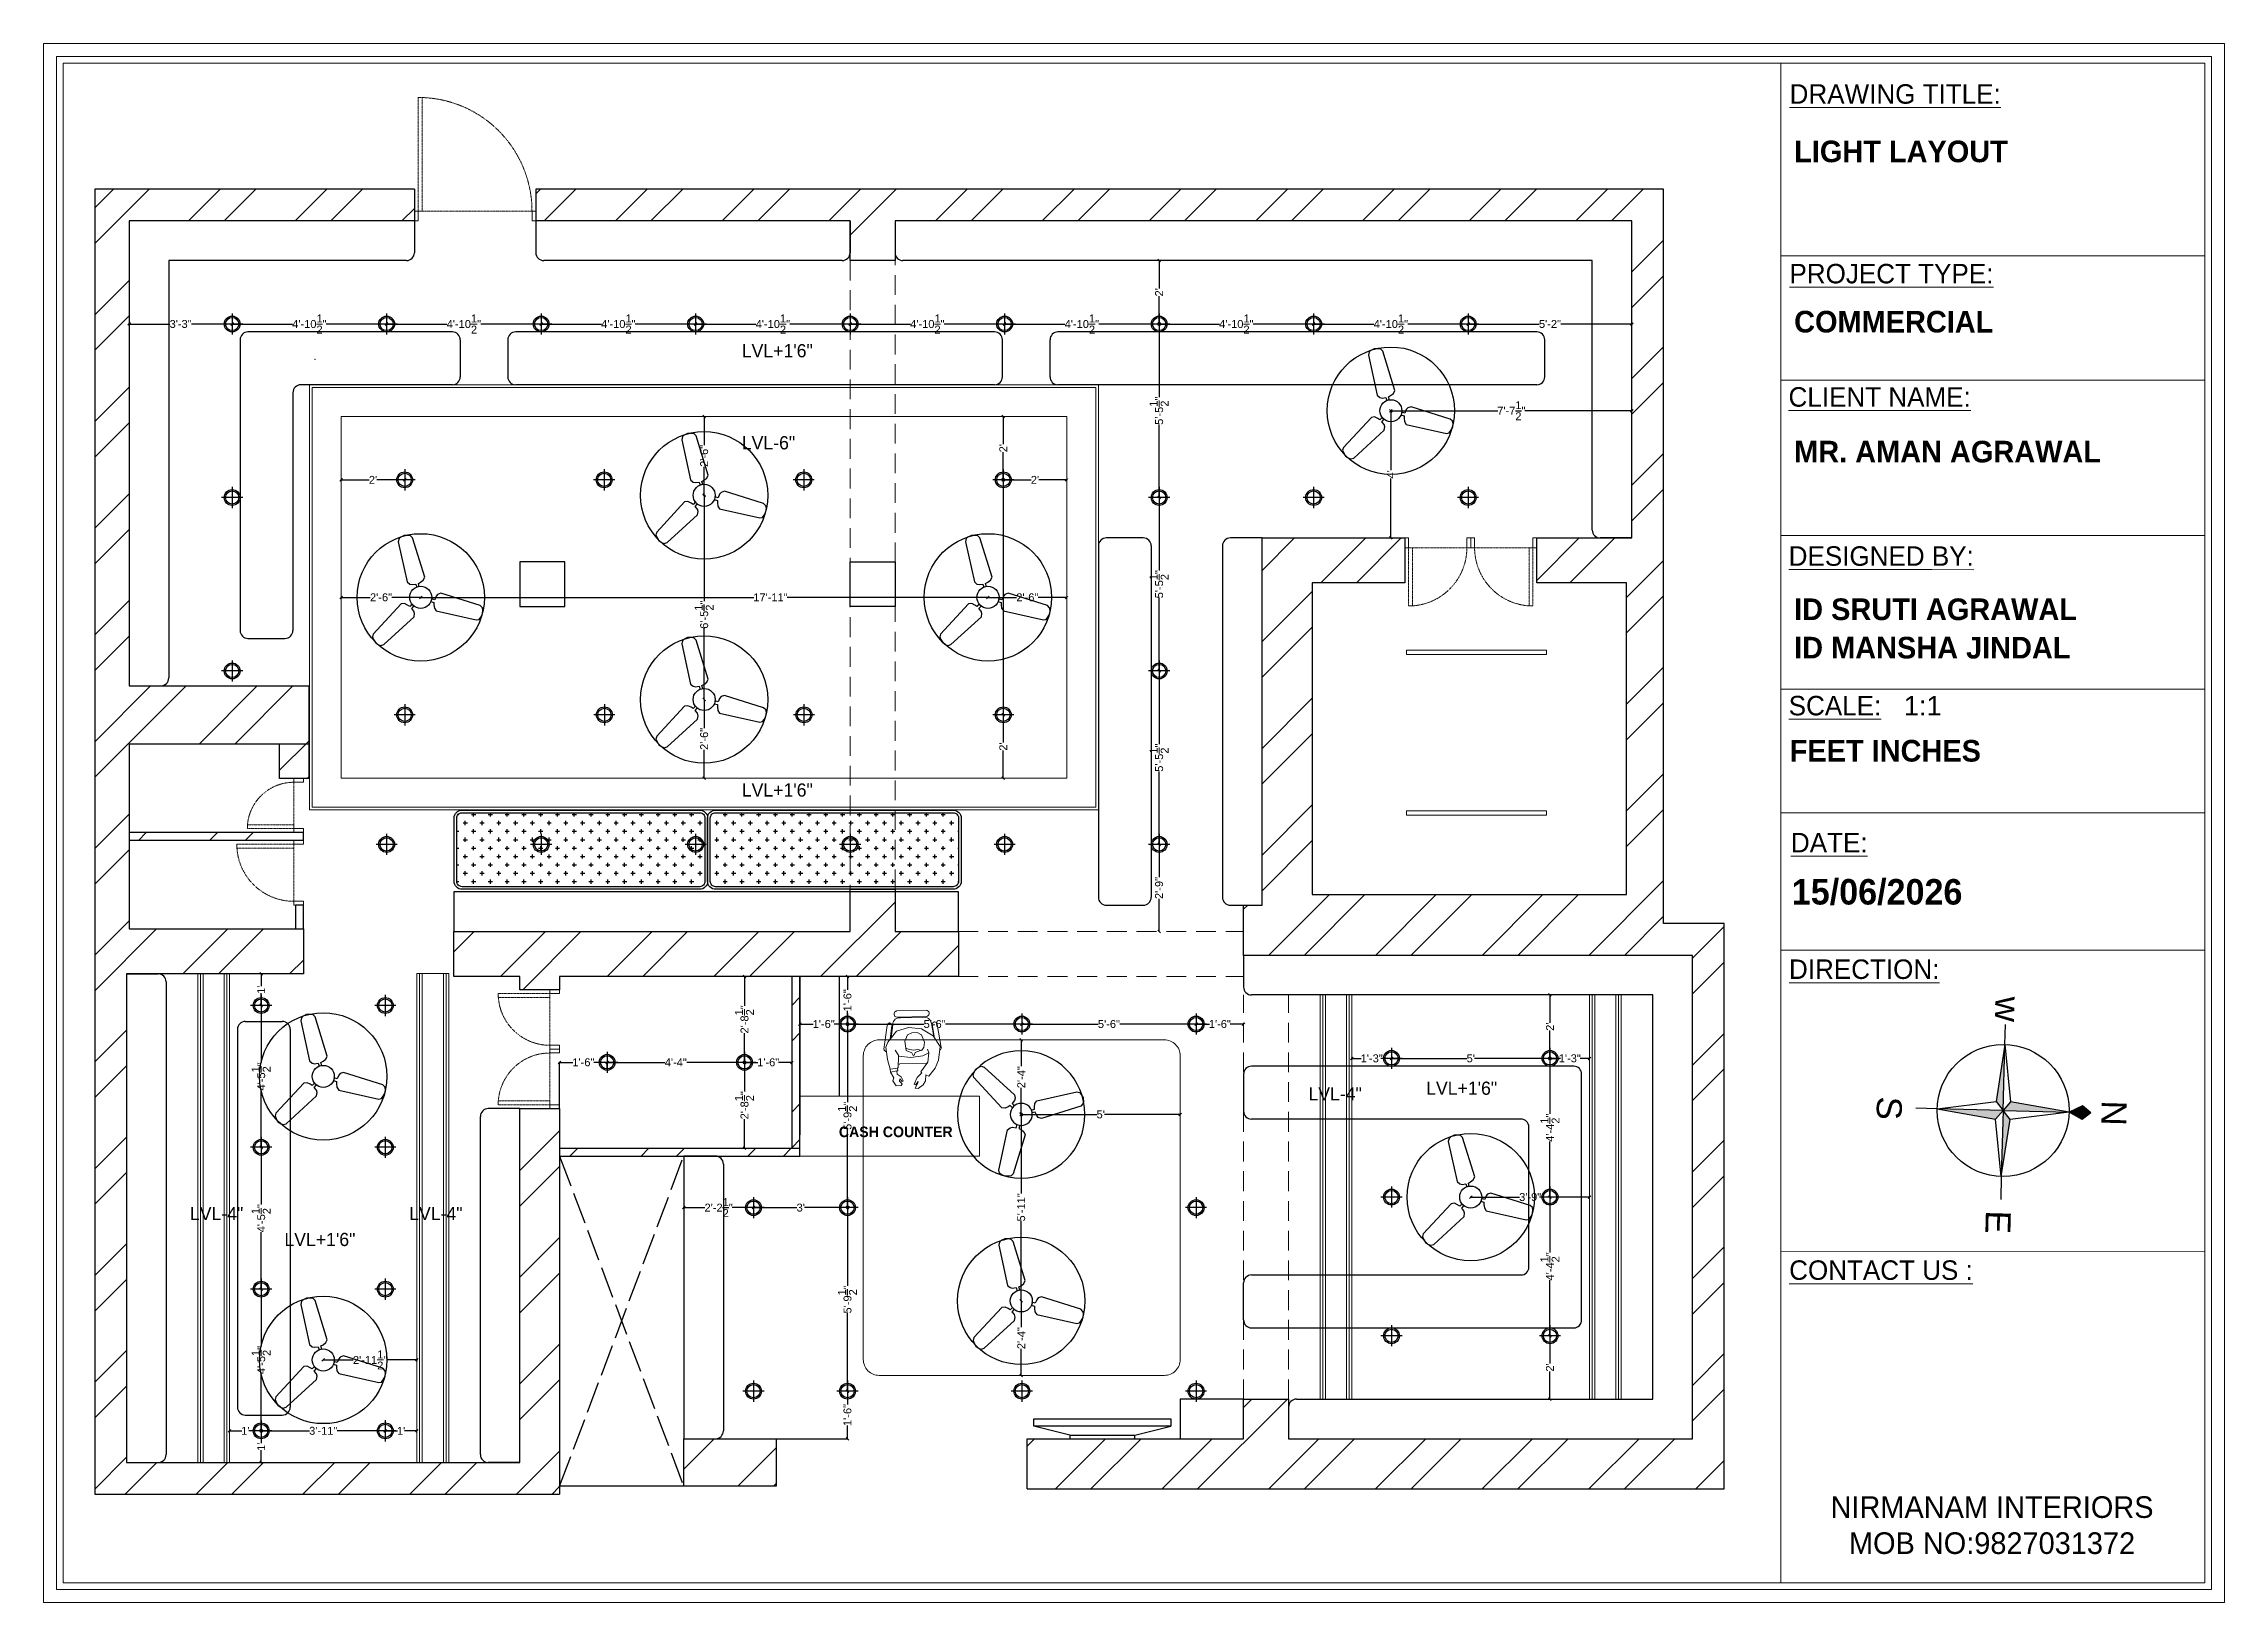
# Model space of a CAD drawing. Header units: inches. Extents: x -4677 to 18437, y -5264 to 2453.
# Drawn here: x 6002 to 6828, y -730 to -140 of the extents above; entities that cross this region are included whole.
import ezdxf

# ---------------------------------------------------------------- set-up
doc = ezdxf.new("R2010")
doc.units = ezdxf.units.IN
for name, pattern in [('ACAD_ISO02W100', [15, 12, -3]), ('AUDIT_D_060311083008-3', [0]), ('DASHED2', [0.375, 0.25, -0.125]), ('HIDDEN', [0.375, 0.25, -0.125])]:
    doc.linetypes.add(name, pattern=pattern)
for name, color, linetype in [('A-DOOR', 251, 'AUDIT_D_060311083008-3'), ('A-Door-Frame', 1, 'Continuous'), ('A-Door-Swing', 8, 'HIDDEN'), ('ELE', 5, 'Continuous'), ('FUR', 42, 'Continuous'), ('IEL-HATCH-002', 7, 'Continuous'), ('PDF11_PDF_CH', 7, 'Continuous'), ('THIET-BI', 21, 'Continuous')]:
    doc.layers.add(name, color=color, linetype=linetype)
doc.layers.add('FURNI', color=140, linetype='Continuous', lineweight=18)
doc.styles.add('HEMI', font='stylu.ttf')
doc.styles.add('regular', font='swissl.ttf')
doc.styles.get("Standard").update_dxf_attribs({"font": 'arial.ttf'})
doc.dimstyles.get("Standard").update_dxf_attribs({"dimtxt": 3, "dimasz": 1, "dimexe": 0.18, "dimexo": 0.0625, "dimgap": 0.09, "dimtad": 0, "dimdec": 1, "dimzin": 0, "dimdsep": 46, "dimlunit": 4, "dimtxsty": 'Standard', "dimblk": 'OBLIQUE', "dimcen": 0.09, "dimclrd": 5, "dimclre": 5, "dimclrt": 5, "dimadec": 0, "dimazin": 0, "dimtfac": 1, "dimtdec": 1, "dimtofl": 0, "dimtmove": 0, "dimatfit": 3, "dimldrblk": 'OBLIQUE', "dimfxl": 1, "dimtolj": 1, "dimtzin": 0, "dimarcsym": 0})

msp = doc.modelspace()

# ---------------------------------------------------------------- texts
at = {"lineweight": 5, "attachment_point": 1, "rotation": 359.99056}
for s, insert, char_height, width, style in [('{\\LDRAWING TITLE:}', (6662.88, -155.33), 7.3705, 82.0667, 'HEMI'), ('{\\fStylus BT|b1|i0|c0|p34;LIGHT LAYOUT}', (6664.6, -176.66), 8.1895, 120.5127, 'HEMI'), ('{\\LPROJECT TYPE:}', (6662.82, -223.34), 7.3705, 77.4213, 'HEMI'), ('{\\fStylus BT|b1|i0|c0|p34;COMMERCIAL}', (6664.6, -241.12), 8.1895, 120.5127, 'HEMI'), ('LVL+1\'6"', (6266.12, -253.71), 5, 57.0108, 'HEMI'), ('{\\LCLIENT NAME:}', (6662.47, -270.02), 7.3705, 76.1544, 'HEMI'), ('LVL-6"', (6266.12, -288.55), 5, 57.0108, 'HEMI'), ('{\\fStylus BT|b1|i0|c0|p34;MR. AMAN AGRAWAL}', (6664.6, -290.3), 8.1895, 120.5127, 'HEMI'), ('{\\LDESIGNED BY:}', (6662.53, -330.24), 7.3705, 77.8609, 'HEMI'), ('{\\fStylus BT|b1|i0|c0|p34;ID SRUTI AGRAWAL}', (6664.6, -349.98), 8.1895, 108.6202, 'HEMI'), ('{\\fStylus BT|b1|i0|c0|p34;ID MANSHA JINDAL}', (6664.6, -364.51), 8.1895, 108.6202, 'HEMI'), ('{\\LSCALE:}', (6662.53, -386.88), 7.371, 57.0108, 'HEMI'), ('1:1', (6706.14, -386.88), 7.371, 29.3039, 'regular'), ('{\\fStylus BT|b1|i0|c0|p34;FEET INCHES}', (6662.92, -403.55), 8.1895, 108.6202, 'HEMI'), ('LVL+1\'6"', (6266.12, -420), 5, 57.0108, 'HEMI'), ('{\\LDATE:}', (6663.38, -438.74), 7.371, 57.0108, 'HEMI'), ('{\\fStylus BT|b1|i0|c0|p34;15/06/2026}', (6663.71, -456.21), 9.6524, 74.6612, 'HEMI'), ('{\\LDIRECTION:}', (6662.65, -486.65), 7.3705, 57.0108, 'HEMI'), ('\\pxt3;LVL-4"', (6480.68, -535.01), 5, 57.0108, 'HEMI'), ('LVL+1\'6"', (6525.25, -532.89), 5, 57.0108, 'HEMI'), ('LVL-4"', (6057.16, -580.34), 5, 57.0108, 'HEMI'), ('LVL-4"', (6140.17, -580.34), 5, 57.0108, 'HEMI'), ('LVL+1\'6"', (6092.93, -590.14), 5, 57.0108, 'HEMI'), ('{\\LCONTACT US :}', (6662.71, -600.56), 7.3705, 71.6055, 'HEMI'), ('\\pxqc;NIRMANAM INTERIORS\\PMOB NO:9827031372', (6670.1, -689.85), 8.1895, 138.8555, 'HEMI')]:
    msp.add_mtext(s, dxfattribs=dict(at, insert=insert, char_height=char_height, width=width, style=style))

# ---------------------------------------------------------------- blocks, each defined once
blk = doc.blocks.new('*U7')
at = {"layer": 'A-Door-Frame', "lineweight": 5}
for p, q in [((0, -100), (0, 0)), ((668, -100), (668, 0))]:
    blk.add_line(p, q, dxfattribs=at)
for points in [[(0, -100), (40, -100), (40, 0), (0, 0)], [(668, -100), (628, -100), (628, 0), (668, 0)]]:
    blk.add_lwpolyline(points, dxfattribs=at)
at = {"layer": 'A-Door-Swing', "linetype": 'DASHED2', "lineweight": 5}
blk.add_line((45, 0), (633, 0), dxfattribs=at)
blk.add_lwpolyline([(40, 0), (40, 588), (80, 588), (80, 0)], close=True, dxfattribs=at)
blk.add_arc((40, 0), 588, 360, 90, dxfattribs=at)
blk = doc.blocks.new('*U8')
at = {"layer": 'A-Door-Frame', "lineweight": 5}
for p, q in [((0, -100), (0, 0)), ((559, -100), (559, 0))]:
    blk.add_line(p, q, dxfattribs=at)
for points in [[(0, -100), (40, -100), (40, 0), (0, 0)], [(559, -100), (519, -100), (519, 0), (559, 0)]]:
    blk.add_lwpolyline(points, dxfattribs=at)
at = {"layer": 'A-Door-Swing', "linetype": 'DASHED2', "lineweight": 5}
blk.add_line((44, 0), (523, 0), dxfattribs=at)
blk.add_lwpolyline([(40, 0), (40, 479), (80, 479), (80, 0)], close=True, dxfattribs=at)
blk.add_arc((40, 0), 479, 360, 90, dxfattribs=at)
blk = doc.blocks.new('wf')
at = {"layer": 'PDF11_PDF_CH', "lineweight": 5}
for points in [[(-7099.35, -1906.51), (-7098.67, -1901.34, -0.458817), (-7095.71, -1898.85)], [(-7085.92, -1898.31, 0.414213), (-7084.96, -1897.3), (-7084.96, -1896.9)], [(-7098.95, -1901.8, 0.414213), (-7100.02, -1900.78), (-7099.85, -1900.78)], [(-7082.83, -1906.51), (-7083.73, -1901.4, -0.414214), (-7082.78, -1900.39)], [(-7101.99, -1910.67, 0.414214), (-7100.98, -1911.62), (-7101.15, -1911.62)]]:
    blk.add_lwpolyline(points, format="xyb", dxfattribs=at)
for points in [[(-7098.22, -1897.24), (-7098.22, -1897.58)], [(-7086.03, -1895.95), (-7097.27, -1896.23)], [(-7097.21, -1898.59), (-7085.97, -1898.31)], [(-7095.75, -1898.87), (-7087.27, -1898.64)], [(-7100.86, -1901.79), (-7102.04, -1910.67)], [(-7099.68, -1906.9), (-7099.01, -1901.73)], [(-7093.62, -1910.33), (-7092.49, -1910.84), (-7090.75, -1911.06), (-7089.23, -1910.84), (-7087.77, -1911.17), (-7086.87, -1910.11), (-7086.65, -1908.03), (-7087.77, -1905.33), (-7089.51, -1904.43), (-7091.42, -1904.49), (-7093.05, -1905.33), (-7094.18, -1907.63), (-7093.62, -1911.17), (-7091.48, -1912.13), (-7090.98, -1913.09), (-7090.58, -1913.03), (-7090.24, -1912.02), (-7088.17, -1911.23)], [(-7084.06, -1900.95), (-7083.16, -1906)], [(-7082.77, -1900.33), (-7082.94, -1900.39)], [(-7081.93, -1901.34), (-7080.35, -1910.11)], [(-7096.43, -1913.25), (-7097.72, -1911.12)], [(-7085.02, -1912.13), (-7085.52, -1910.78)], [(-7096.82, -1917.86), (-7099.63, -1918.31)], [(-7097.21, -1918.93), (-7099.57, -1919.49)], [(-7096.03, -1916.29), (-7086.03, -1916.06)]]:
    blk.add_lwpolyline(points, dxfattribs=at)
blk.add_lwpolyline([(-7096.48, -1913.31), (-7091.82, -1913.87), (-7087.32, -1913.25), (-7085.02, -1912.13), (-7085.41, -1915.61), (-7088.11, -1919.27), (-7087.66, -1919.72), (-7089.4, -1921.4), (-7090.58, -1923.99), (-7090.08, -1924.16), (-7089.12, -1922.92), (-7089.35, -1923.87), (-7090.19, -1925.45), (-7089.06, -1925.56), (-7087.15, -1924.27), (-7086.25, -1922.69), (-7086.2, -1920.39), (-7085.07, -1920.95), (-7082.6, -1917.92), (-7081.31, -1914.88), (-7080.75, -1909.66), (-7083.39, -1905.72), (-7087.77, -1903.08), (-7092.77, -1902.52), (-7097.27, -1903.93), (-7100.58, -1908.03), (-7101.26, -1909.99), (-7100.64, -1914.66), (-7099.68, -1918.25), (-7099.52, -1919.43), (-7098.34, -1921.51), (-7098.67, -1922.69), (-7097.44, -1924.55), (-7095.53, -1924.44), (-7095.19, -1923.87), (-7096.14, -1922.81), (-7095.98, -1921.96), (-7095.19, -1922.92), (-7094.74, -1922.69), (-7095.53, -1921.18), (-7096.99, -1920.17), (-7097.21, -1918.93), (-7096.71, -1918.87), (-7096.88, -1917.81), (-7096.65, -1917.75)], close=True, dxfattribs=at)
for centre, radius, start, end in [((-7097.18, -1897.27), 0.983, 90.37353, 180.37354), ((-7097.18, -1897.6), 0.983, 180.98874, 270.98881), ((-7086.68, -1901.26), 2.61, 5.86671, 102.46398), ((-7085.95, -1896.99), 0.983, 1.80721, 91.80728), ((-7099.83, -1901.82), 0.983, 91.19196, 181.19205), ((-7082.86, -1901.37), 0.983, 1.60398, 91.60402), ((-7101.12, -1910.47), 1.15, 271.0278, 275.47643), ((-7081.28, -1910.19), 0.983, 295.86727, 1.57111), ((-7096.12, -1912.33), 4.02, 263.38062, 271.24697), ((-7086.11, -1912.1), 4.02, 271.59309, 275.60306)]:
    blk.add_arc(centre, radius, start, end, dxfattribs=at)
blk = doc.blocks.new('*U12')
at = {"layer": 'A-Door-Frame', "lineweight": 5}
for p, q in [((0, -100), (0, 0)), ((682, -100), (682, 0))]:
    blk.add_line(p, q, dxfattribs=at)
for points in [[(0, -100), (40, -100), (40, 0), (0, 0)], [(682, -100), (642, -100), (642, 0), (682, 0)]]:
    blk.add_lwpolyline(points, dxfattribs=at)
at = {"layer": 'A-Door-Swing', "linetype": 'DASHED2', "lineweight": 5}
blk.add_line((45, 0), (647, 0), dxfattribs=at)
blk.add_lwpolyline([(40, 0), (40, 602), (80, 602), (80, 0)], close=True, dxfattribs=at)
blk.add_arc((40, 0), 602, 360, 90, dxfattribs=at)
blk = doc.blocks.new('*U13')
at = {"layer": 'A-Door-Frame', "lineweight": 5}
for p, q in [((0, -100), (0, 0)), ((614, -100), (614, 0))]:
    blk.add_line(p, q, dxfattribs=at)
for points in [[(0, -100), (40, -100), (40, 0), (0, 0)], [(614, -100), (574, -100), (574, 0), (614, 0)]]:
    blk.add_lwpolyline(points, dxfattribs=at)
at = {"layer": 'A-Door-Swing', "linetype": 'DASHED2', "lineweight": 5}
blk.add_line((45, 0), (578, 0), dxfattribs=at)
blk.add_lwpolyline([(40, 0), (40, 534), (80, 534), (80, 0)], close=True, dxfattribs=at)
blk.add_arc((40, 0), 534, 360, 90, dxfattribs=at)
blk = doc.blocks.new('erh')
at = {"ltscale": 7}
for p, q in [((3599.36, 764.17), (3585.77, 760.72)), ((3623.97, 764.17), (3637.56, 760.72))]:
    blk.add_line(p, q, dxfattribs=at)
for p, q in [((3623.97, 765.54), (3599.36, 765.54)), ((3599.36, 765.54), (3599.36, 764.17)), ((3623.97, 764.17), (3599.36, 764.17)), ((3623.97, 764.17), (3623.97, 765.54))]:
    blk.add_line(p, q)
blk.add_lwpolyline([(3585.77, 760.72), (3637.56, 760.72), (3637.56, 758.04), (3585.77, 758.04)], close=True, dxfattribs=at)
blk = doc.blocks.new('*U9')
at = {"layer": 'A-Door-Frame', "lineweight": 5}
for p, q in [((0, -100), (0, 0)), ((1255, -100), (1255, 0))]:
    blk.add_line(p, q, dxfattribs=at)
for points in [[(0, -100), (40, -100), (40, 0), (0, 0)], [(1255, -100), (1215, -100), (1215, 0), (1255, 0)]]:
    blk.add_lwpolyline(points, dxfattribs=at)
at = {"layer": 'A-Door-Swing', "linetype": 'DASHED2', "lineweight": 5}
blk.add_line((51, 0), (1225, 0), dxfattribs=at)
blk.add_lwpolyline([(40, 0), (40, 1175), (80, 1175), (80, 0)], close=True, dxfattribs=at)
blk.add_arc((40, 0), 1175, 360, 90, dxfattribs=at)
blk = doc.blocks.new('wef')
at = {"layer": 'IEL-HATCH-002', "true_color": 0xc7c8ca, "transparency": 33554687}
h = blk.add_hatch(dxfattribs=at)
h.set_pattern_fill('ANSI32', color=9, scale=3)
h.paths.add_polyline_path([(9186.53, 855.43), (9120.53, 855.43), (9120.53, 925.43), (9177.53, 925.43), (9188.53, 925.43), (9188.53, 947.43), (9120.53, 947.43), (9120.53, 1123.43), (9228.53, 1123.43), (9228.53, 1135.43), (9107.53, 1135.43), (9107.53, 641.43), (9283.53, 641.43), (9283.53, 644.43), (9283.53, 769.43), (9283.53, 787.43), (9268.53, 787.43), (9268.53, 653.43), (9256.53, 653.43), (9119.53, 653.43), (9119.53, 838.43), (9131.53, 838.43), (9186.53, 838.43)])
h.paths.add_polyline_path([(9701.53, 1135.43), (9274.53, 1135.43), (9274.53, 1123.43), (9393.53, 1123.43), (9393.53, 1111.43), (9393.53, 1108.43), (9410.53, 1108.43), (9410.53, 1123.43), (9689.53, 1123.43), (9689.53, 1003.43), (9677.53, 1003.43), (9653.53, 1003.43), (9653.53, 986.43), (9687.53, 986.43), (9687.53, 868.43), (9568.53, 868.43), (9568.53, 986.43), (9603.53, 986.43), (9603.53, 1003.43), (9549.53, 1003.43), (9549.53, 864.43), (9542.53, 864.43), (9542.53, 845.43), (9712.53, 845.43), (9712.53, 662.43), (9559.53, 662.43), (9559.53, 674.43), (9559.53, 677.43), (9542.53, 677.43), (9542.53, 662.43), (9518.53, 662.43), (9460.53, 662.43), (9460.53, 643.43), (9724.53, 643.43), (9724.53, 857.43), (9701.53, 857.43)])
h.paths.add_polyline_path([(9434.53, 854.43), (9410.53, 854.43), (9410.53, 869.43), (9393.53, 869.43), (9393.53, 854.43), (9359.53, 854.43), (9243.53, 854.43), (9243.53, 837.43), (9268.53, 837.43), (9268.53, 832.43), (9283.53, 832.43), (9283.53, 837.43), (9359.53, 837.43), (9434.53, 837.43)])
h.paths.add_polyline_path([(9365.53, 662.43), (9330.53, 662.43), (9330.53, 644.43), (9365.53, 644.43)], flags=17)
h.paths.add_polyline_path([(9374.53, 837.43), (9371.53, 837.43), (9371.53, 772.43), (9374.53, 772.43)], flags=17)
h.paths.add_polyline_path([(9374.53, 772.43), (9371.53, 772.43), (9283.53, 772.43), (9283.53, 769.43), (9374.53, 769.43)], flags=17)
h.paths.add_polyline_path([(9188.53, 925.43), (9177.53, 925.43), (9177.53, 912.32), (9182.86, 912.32), (9182.86, 912.43), (9186.53, 912.43), (9188.53, 912.32)], flags=17)
h.paths.add_polyline_path([(9186.53, 891.93), (9182.86, 891.93), (9120.53, 891.93), (9120.53, 888.93), (9186.53, 888.93)], flags=17)
h.paths.add_polyline_path([(9186.53, 864.43), (9183.53, 864.43), (9183.53, 855.43), (9186.53, 855.43)], flags=17)
at = {"layer": 'IEL-HATCH-002', "true_color": 0x939598, "transparency": 33554687}
h = blk.add_hatch(dxfattribs=at)
h.set_pattern_fill('CROSS', color=252, scale=0.5)
h.set_pattern_definition([(0, (1090.145, 0), (3.175, 3.175), [1.5875, -4.7625]), (90, (1090.939, -0.7937), (-3.175, 3.175), [1.5875, -4.7625])])
h.paths.add_polyline_path([(9338.58, 897.43, 0.414214), (9336.58, 899.43), (9246.58, 899.43, 0.414214), (9244.58, 897.43), (9244.58, 873.43, 0.414214), (9246.58, 871.43), (9336.58, 871.43, 0.414214), (9338.58, 873.43)])
h.paths.add_polyline_path([(9434.58, 897.43, 0.414214), (9432.58, 899.43), (9342.58, 899.43, 0.414214), (9340.58, 897.43), (9340.58, 873.43, 0.414214), (9342.58, 871.43), (9432.58, 871.43, 0.414214), (9434.58, 873.43)])
at = {"color": 252, "true_color": 0x939598}
for p, q in [((9228.53, 1135.43), (9107.53, 1135.43)), ((9107.53, 1135.43), (9107.53, 641.43)), ((9228.53, 1135.43), (9228.53, 1123.43)), ((9701.53, 1135.43), (9274.53, 1135.43)), ((9274.53, 1135.43), (9274.53, 1123.43)), ((9701.53, 857.43), (9701.53, 1135.43)), ((9228.53, 1123.43), (9120.53, 1123.43)), ((9120.53, 1123.43), (9120.53, 947.43)), ((9120.53, 1123.43), (9120.53, 1108.43)), ((9228.53, 1123.43), (9228.53, 1111.43)), ((9393.53, 1123.43), (9274.53, 1123.43)), ((9274.53, 1123.43), (9274.53, 1111.43)), ((9393.53, 1108.43), (9393.53, 1123.43)), ((9393.53, 1123.43), (9393.53, 1111.43)), ((9689.53, 1123.43), (9410.53, 1123.43)), ((9410.53, 1123.43), (9410.53, 1108.43)), ((9410.53, 1123.43), (9410.53, 1111.43)), ((9689.53, 1003.43), (9689.53, 1123.43)), ((9225.53, 1108.43), (9135.53, 1108.43)), ((9135.53, 1108.43), (9135.53, 950.43)), ((9390.53, 1108.43), (9277.53, 1108.43)), ((9410.53, 1108.43), (9393.53, 1108.43)), ((9410.53, 1108.43), (9393.53, 1108.43)), ((9674.53, 1108.43), (9413.53, 1108.43)), ((9674.53, 1006.43), (9674.53, 1108.43)), ((9162.53, 1078.43), (9162.53, 968.43)), ((9242.92, 1081.43), (9165.53, 1081.43)), ((9245.92, 1078.43), (9245.92, 1064.43)), ((9263.92, 1078.43), (9263.92, 1064.43)), ((9448.22, 1081.43), (9266.92, 1081.43)), ((9451.22, 1064.43), (9451.22, 1078.43)), ((9469.22, 1064.43), (9469.22, 1078.43)), ((9653.53, 1081.43), (9472.22, 1081.43)), ((9656.53, 1064.43), (9656.53, 1078.43)), ((9182.53, 1058.43), (9182.53, 968.43)), ((9242.92, 1061.43), (9185.53, 1061.43)), ((9448.22, 1061.43), (9266.92, 1061.43)), ((9653.53, 1061.43), (9472.22, 1061.43)), ((9487.53, 1000.43), (9487.53, 867.43)), ((9504.53, 1003.43), (9490.53, 1003.43)), ((9507.53, 1000.43), (9507.53, 867.43)), ((9534.53, 1000.43), (9534.53, 867.43)), ((9549.53, 1003.43), (9537.53, 1003.43)), ((9549.53, 864.43), (9549.53, 1003.43)), ((9549.53, 1003.43), (9603.53, 1003.43)), ((9603.53, 1003.43), (9603.53, 986.43)), ((9653.53, 986.43), (9653.53, 1003.43)), ((9653.53, 1003.43), (9689.53, 1003.43)), ((9689.53, 1003.43), (9677.53, 1003.43)), ((9285.53, 994.43), (9268.53, 994.43)), ((9268.53, 994.43), (9268.53, 977.43)), ((9285.53, 977.43), (9285.53, 994.43)), ((9603.53, 986.43), (9568.53, 986.43)), ((9568.53, 986.43), (9568.53, 868.43)), ((9687.53, 986.43), (9653.53, 986.43)), ((9687.53, 868.43), (9687.53, 986.43)), ((9268.53, 977.43), (9285.53, 977.43)), ((9165.53, 965.43), (9179.53, 965.43)), ((9120.53, 947.43), (9188.53, 947.43)), ((9120.53, 947.43), (9132.53, 947.43)), ((9188.53, 947.43), (9188.53, 925.43)), ((9120.53, 925.43), (9120.53, 855.43)), ((9177.53, 925.43), (9120.53, 925.43)), ((9188.53, 925.43), (9177.53, 925.43)), ((9177.53, 912.32), (9177.53, 925.43)), ((9188.53, 925.43), (9188.53, 912.32)), ((9188.53, 912.32), (9177.53, 912.32)), ((9186.53, 891.93), (9120.53, 891.93)), ((9186.53, 888.93), (9186.53, 891.93)), ((9186.53, 888.93), (9120.53, 888.93)), ((9434.53, 869.43), (9243.53, 869.43)), ((9243.53, 869.43), (9243.53, 854.43)), ((9393.53, 854.43), (9393.53, 870.43)), ((9393.53, 870.43), (9410.53, 870.43)), ((9410.53, 870.43), (9410.53, 854.43)), ((9434.53, 854.43), (9434.53, 869.43)), ((9568.53, 868.43), (9687.53, 868.43)), ((9186.53, 864.43), (9183.53, 864.43)), ((9183.53, 864.43), (9183.53, 855.43)), ((9186.53, 855.43), (9186.53, 864.43)), ((9490.53, 864.43), (9504.53, 864.43)), ((9537.53, 864.43), (9549.53, 864.43)), ((9542.53, 845.43), (9542.53, 864.43)), ((9120.53, 855.43), (9186.53, 855.43)), ((9186.53, 855.43), (9186.53, 838.43)), ((9243.53, 837.43), (9243.53, 854.43)), ((9410.53, 854.43), (9434.53, 854.43)), ((9434.53, 854.43), (9434.53, 837.43)), ((9724.53, 857.43), (9701.53, 857.43)), ((9724.53, 643.43), (9724.53, 857.43)), ((9712.53, 845.43), (9542.53, 845.43)), ((9542.53, 845.43), (9542.53, 833.43)), ((9712.53, 662.43), (9712.53, 845.43)), ((9186.53, 838.43), (9119.53, 838.43)), ((9119.53, 838.43), (9119.53, 653.43)), ((9119.53, 838.43), (9131.53, 838.43)), ((9134.53, 835.43), (9134.53, 656.43)), ((9268.53, 837.43), (9243.53, 837.43)), ((9268.53, 832.43), (9268.53, 837.43)), ((9283.53, 837.43), (9283.53, 832.43)), ((9371.53, 772.43), (9371.53, 837.43)), ((9374.53, 837.43), (9374.53, 777.43)), ((9374.53, 769.43), (9374.53, 837.43)), ((9389.53, 792.1), (9389.53, 837.43)), ((9283.53, 832.43), (9268.53, 832.43)), ((9697.53, 830.43), (9545.53, 830.43)), ((9697.53, 677.43), (9697.53, 830.43)), ((9164.53, 820.43), (9178.53, 820.43)), ((9161.53, 817.43), (9161.53, 674.43)), ((9181.53, 817.43), (9181.53, 674.43)), ((9667.53, 803.43), (9545.53, 803.43)), ((9542.53, 800.43), (9542.53, 786.43)), ((9670.53, 707.43), (9670.53, 800.43)), ((9268.53, 787.43), (9256.53, 787.43)), ((9268.53, 653.43), (9268.53, 787.43)), ((9268.53, 787.43), (9283.53, 787.43)), ((9283.53, 787.43), (9283.53, 769.43)), ((9253.53, 656.43), (9253.53, 784.43)), ((9647.53, 783.43), (9545.53, 783.43)), ((9650.53, 727.43), (9650.53, 780.43)), ((9283.53, 772.43), (9374.53, 772.43)), ((9283.53, 769.43), (9330.53, 769.43)), ((9283.53, 769.43), (9283.53, 644.43)), ((9283.53, 769.43), (9374.53, 769.43)), ((9330.53, 769.43), (9330.53, 753.43)), ((9330.53, 769.43), (9330.53, 769.43)), ((9342.53, 769.43), (9330.53, 769.43)), ((9345.53, 766.43), (9345.53, 665.43)), ((9330.53, 753.43), (9330.53, 662.43)), ((9542.53, 707.43), (9542.53, 721.43)), ((9545.53, 724.43), (9647.53, 724.43)), ((9545.53, 704.43), (9667.53, 704.43)), ((9542.53, 662.43), (9542.53, 677.43)), ((9542.53, 677.43), (9559.53, 677.43)), ((9559.53, 677.43), (9559.53, 662.43)), ((9562.53, 677.43), (9697.53, 677.43)), ((9164.53, 671.43), (9178.53, 671.43)), ((9559.53, 674.43), (9559.53, 662.43)), ((9330.53, 662.43), (9365.53, 662.43)), ((9330.53, 644.43), (9330.53, 662.43)), ((9330.53, 662.43), (9342.53, 662.43)), ((9365.53, 662.43), (9365.53, 644.43)), ((9460.53, 643.43), (9460.53, 662.43)), ((9460.53, 662.43), (9542.53, 662.43)), ((9559.53, 662.43), (9712.53, 662.43)), ((9119.53, 653.43), (9268.53, 653.43)), ((9119.53, 653.43), (9131.53, 653.43)), ((9268.53, 653.43), (9256.53, 653.43)), ((9330.53, 644.43), (9283.53, 644.43)), ((9283.53, 644.43), (9283.53, 641.43)), ((9365.53, 644.43), (9330.53, 644.43)), ((9107.53, 641.43), (9283.53, 641.43)), ((9460.53, 643.43), (9724.53, 643.43))]:
    blk.add_line(p, q, dxfattribs=at)
at = {"color": 252, "linetype": 'ACAD_ISO02W100', "true_color": 0x939598}
for p, q in [((9283.53, 644.43), (9330.53, 769.43)), ((9283.53, 769.43), (9330.53, 644.43))]:
    blk.add_line(p, q, dxfattribs=at)
at = {"color": 252, "true_color": 0x939598}
for points in [[(9393.53, 977.43), (9393.53, 994.43), (9410.53, 994.43), (9410.53, 977.43)], [(9542.53, 677.43), (9518.53, 677.43), (9518.53, 662.43), (9542.53, 662.43)]]:
    blk.add_lwpolyline(points, close=True, dxfattribs=at)
for points in [[(9339.58, 897.43), (9339.58, 873.43, -0.414214), (9336.58, 870.43), (9246.58, 870.43, -0.414214), (9243.58, 873.43), (9243.58, 897.43, -0.414214), (9246.58, 900.43), (9336.58, 900.43, -0.414214)], [(9435.58, 897.43), (9435.58, 873.43, -0.414214), (9432.58, 870.43), (9342.58, 870.43, -0.414214), (9339.58, 873.43), (9339.58, 897.43, -0.414214), (9342.58, 900.43), (9432.58, 900.43, -0.414214)], [(9338.58, 897.43), (9338.58, 873.43, -0.414214), (9336.58, 871.43), (9246.58, 871.43, -0.414214), (9244.58, 873.43), (9244.58, 897.43, -0.414214), (9246.58, 899.43), (9336.58, 899.43, -0.414214)], [(9434.58, 897.43), (9434.58, 873.43, -0.414214), (9432.58, 871.43), (9342.58, 871.43, -0.414214), (9340.58, 873.43), (9340.58, 897.43, -0.414214), (9342.58, 899.43), (9432.58, 899.43, -0.414214)]]:
    blk.add_lwpolyline(points, format="xyb", close=True, dxfattribs=at)
for points in [[(9243.53, 854.43), (9359.53, 854.43), (9393.53, 854.43)], [(9434.53, 837.43), (9359.53, 837.43), (9283.53, 837.43)]]:
    blk.add_lwpolyline(points, dxfattribs=at)
at = {"color": 252, "lineweight": 5, "true_color": 0x939598}
blk.add_lwpolyline([(9374.53, 769.43), (9374.53, 792.1), (9442.53, 792.1), (9442.53, 769.43)], close=True, dxfattribs=at)
at = {"color": 252, "true_color": 0x939598}
for centre, start, end in [((9225.53, 1111.43), 270, 0), ((9277.53, 1111.43), 180, 270), ((9390.53, 1111.43), 270, 0), ((9413.53, 1111.43), 180, 270), ((9165.53, 1078.43), 90, 180), ((9242.92, 1078.43), 0, 90), ((9266.92, 1078.43), 90, 180), ((9448.22, 1078.43), 0, 90), ((9472.22, 1078.43), 90, 180), ((9653.53, 1078.43), 0, 90), ((9185.53, 1058.43), 90, 180), ((9242.92, 1064.43), 270, 0), ((9266.92, 1064.43), 180, 270), ((9448.22, 1064.43), 270, 0), ((9472.22, 1064.43), 180, 270), ((9653.53, 1064.43), 270, 0), ((9490.53, 1000.43), 90, 180), ((9504.53, 1000.43), 0, 90), ((9537.53, 1000.43), 90, 180), ((9677.53, 1006.43), 180, 270), ((9165.53, 968.43), 180, 270), ((9179.53, 968.43), 270, 0), ((9132.53, 950.43), 270, 0), ((9490.53, 867.43), 180, 270), ((9504.53, 867.43), 270, 0), ((9537.53, 867.43), 180, 270), ((9131.53, 835.43), 0, 90), ((9545.53, 833.43), 180, 270), ((9164.53, 817.43), 90, 180), ((9178.53, 817.43), 0, 90), ((9545.53, 800.43), 90, 180), ((9667.53, 800.43), 0, 90), ((9256.53, 784.43), 90, 180), ((9545.53, 786.43), 180, 270), ((9647.53, 780.43), 0, 90), ((9342.53, 766.43), 0, 90), ((9647.53, 727.43), 270, 0), ((9545.53, 721.43), 90, 180), ((9545.53, 707.43), 180, 270), ((9667.53, 707.43), 270, 0), ((9562.53, 674.43), 90, 180), ((9164.53, 674.43), 180, 270), ((9178.53, 674.43), 270, 0), ((9342.53, 665.43), 270, 0), ((9131.53, 656.43), 270, 0), ((9256.53, 656.43), 180, 270)]:
    blk.add_arc(centre, 3, start, end, dxfattribs=at)
at = {"color": 252, "lineweight": 5, "true_color": 0x939598}
blk.add_blockref('wf', (16508.37, 2720.64), dxfattribs=at)
at = {"color": 252, "true_color": 0x939598, "rotation": 180}
blk.add_blockref('erh', (13100.7, 1427.97), dxfattribs=at)
at = {"layer": 'A-DOOR', "color": 252, "lineweight": 5, "true_color": 0x939598, "xscale": 0.03666666666666651, "yscale": 0.03666666666666651, "zscale": 0.03666666666666651}
blk.add_blockref('*U9', (9228.53, 1127.1), dxfattribs=at)
at = {"layer": 'A-DOOR', "color": 252, "lineweight": 5, "true_color": 0x939598, "yscale": 0.03666666666666651, "zscale": 0.03666666666666651}
for name, p, xscale, rotation in [('*U12', (9603.53, 999.76), -0.03666666666666651, 180), ('*U12', (9653.53, 999.76), 0.03666666666666651, 180), ('*U8', (9182.86, 891.93), 0.03666666666666651, 90.00000000000001), ('*U7', (9182.86, 888.93), -0.03666666666666651, 90), ('*U13', (9279.86, 832.43), -0.03666666666666651, 90), ('*U13', (9279.86, 787.43), 0.03666666666666651, 90.00000000000001)]:
    blk.add_blockref(name, p, dxfattribs=dict(at, xscale=xscale, rotation=rotation))
at = {"color": 252, "lineweight": 5, "true_color": 0x939598, "insert": (9389.27, 780.62), "char_height": 4, "width": 69.2136, "attachment_point": 1, "rotation": 359.99056, "style": 'HEMI'}
blk.add_mtext('{\\fStylus BT|b1|i0|c0|p34;CASH COUNTER}', dxfattribs=at)
blk = doc.blocks.new('ger')
at = {"color": 5}
for p, q in [((6473.06, -970.68), (6473.07, -978.68)), ((6469.07, -974.68), (6477.07, -974.68))]:
    blk.add_line(p, q, dxfattribs=at)
for radius in [3, 2.5]:
    blk.add_circle((6473.07, -974.68), radius, dxfattribs=at)
blk = doc.blocks.new('A$C1C43440E')
at = {"layer": 'THIET-BI', "color": 18, "true_color": 0x000000}
for p, q in [((172, 598), (153, 589)), ((192, 598), (172, 598)), ((207, 596), (192, 598)), ((218, 585), (207, 596)), ((144, 581), (140, 564)), ((140, 564), (188, 346)), ((153, 589), (144, 581)), ((284, 372), (218, 585)), ((261, 344), (276, 356)), ((276, 356), (284, 372)), ((188, 346), (202, 334)), ((202, 334), (215, 331)), ((215, 331), (235, 334)), ((235, 334), (240, 317)), ((249, 338), (261, 344)), ((254, 320), (249, 338)), ((316, 239), (334, 234)), ((338, 249), (320, 254)), ((346, 268), (338, 249)), ((354, 278), (346, 268)), ((372, 284), (354, 278)), ((585, 217), (372, 284)), ((156, 226), (4, 62)), ((61, 5), (226, 156)), ((174, 228), (156, 226)), ((191, 220), (174, 228)), ((202, 213), (191, 220)), ((215, 226), (202, 213)), ((213, 202), (226, 216)), ((225, 187), (213, 202)), ((229, 174), (225, 187)), ((226, 156), (229, 174)), ((334, 234), (334, 222)), ((334, 222), (336, 203)), ((336, 203), (346, 188)), ((346, 188), (564, 139)), ((564, 139), (579, 142)), ((579, 142), (588, 154)), ((597, 205), (585, 217)), ((588, 154), (598, 172)), ((600, 193), (597, 205)), ((598, 172), (600, 193)), ((4, 62), (0, 47)), ((0, 47), (6, 33)), ((6, 33), (16, 16)), ((16, 16), (33, 4)), ((33, 4), (45, 0)), ((45, 0), (61, 5))]:
    blk.add_line(p, q, dxfattribs=at)
blk.add_circle((262, 262), 60, dxfattribs=at)
blk = doc.blocks.new('3r')
blk.add_circle((6568.27, -1060.41), 21)
at = {"layer": 'THIET-BI', "xscale": 0.06069589590044594, "yscale": 0.06069589590044594, "zscale": 0.06069589590044594}
blk.add_blockref('A$C1C43440E', (6552.37, -1076.31), dxfattribs=at)
blk = doc.blocks.new('_Oblique')
at = {"color": 0, "linetype": 'ByBlock', "lineweight": -2}
blk.add_line((-0.5, -0.5), (0.5, 0.5), dxfattribs=at)
blk = doc.blocks.new('*D330')
at = {"color": 5, "lineweight": -2, "transparency": 16777216}
for p, q in [((6497.14, -524.04), (6497.14, -523.92)), ((6497.14, -524.1), (6500.7, -524.1)), ((6512.14, -524.1), (6508.57, -524.1)), ((6512.14, -524.04), (6512.14, -523.92))]:
    blk.add_line(p, q, dxfattribs=at)
at = {"layer": 'Defpoints', "color": 0, "transparency": 16777216}
for p in [(6497.14, -524.1), (6497.14, -524.1), (6512.14, -524.1)]:
    blk.add_point(p, dxfattribs=at)
at = {"color": 5, "lineweight": -2, "transparency": 16777216, "rotation": 180}
blk.add_blockref('_Oblique', (6497.14, -524.1), dxfattribs=at)
at = {"color": 5, "lineweight": -2, "transparency": 16777216}
blk.add_blockref('_Oblique', (6512.14, -524.1), dxfattribs=at)
at = {"color": 5, "lineweight": 5, "transparency": 16777216, "insert": (6504.64, -524.1), "char_height": 3, "attachment_point": 5}
blk.add_mtext('\\A1;1\'-3"', dxfattribs=at)
blk = doc.blocks.new('*D331')
at = {"color": 5, "lineweight": -2, "transparency": 16777216}
for p, q in [((6512.14, -524.04), (6512.14, -523.92)), ((6512.14, -524.1), (6540.67, -524.1)), ((6572.14, -524.1), (6543.61, -524.1)), ((6572.14, -524.16), (6572.14, -524.28))]:
    blk.add_line(p, q, dxfattribs=at)
at = {"layer": 'Defpoints', "color": 0, "transparency": 16777216}
for p in [(6512.14, -524.1), (6572.14, -524.1), (6572.14, -524.1)]:
    blk.add_point(p, dxfattribs=at)
at = {"color": 5, "lineweight": -2, "transparency": 16777216, "rotation": 180}
blk.add_blockref('_Oblique', (6512.14, -524.1), dxfattribs=at)
at = {"color": 5, "lineweight": -2, "transparency": 16777216}
blk.add_blockref('_Oblique', (6572.14, -524.1), dxfattribs=at)
at = {"color": 5, "lineweight": 5, "transparency": 16777216, "insert": (6542.14, -524.1), "char_height": 3, "attachment_point": 5}
blk.add_mtext("\\A1;5'", dxfattribs=at)
blk = doc.blocks.new('*D332')
at = {"color": 5, "lineweight": -2, "transparency": 16777216}
for p, q in [((6572.14, -524.1), (6575.7, -524.1)), ((6572.14, -524.16), (6572.14, -524.28)), ((6587.14, -524.1), (6583.57, -524.1)), ((6587.14, -524.04), (6587.14, -523.92))]:
    blk.add_line(p, q, dxfattribs=at)
at = {"layer": 'Defpoints', "color": 0, "transparency": 16777216}
for p in [(6572.14, -524.1), (6587.14, -524.1), (6587.14, -524.1)]:
    blk.add_point(p, dxfattribs=at)
at = {"color": 5, "lineweight": -2, "transparency": 16777216, "rotation": 180}
blk.add_blockref('_Oblique', (6572.14, -524.1), dxfattribs=at)
at = {"color": 5, "lineweight": -2, "transparency": 16777216}
blk.add_blockref('_Oblique', (6587.14, -524.1), dxfattribs=at)
at = {"color": 5, "lineweight": 5, "transparency": 16777216, "insert": (6579.64, -524.1), "char_height": 3, "attachment_point": 5}
blk.add_mtext('\\A1;1\'-3"', dxfattribs=at)
blk = doc.blocks.new('*D333')
at = {"color": 5, "lineweight": -2, "transparency": 16777216}
for p, q in [((6572.07, -500.1), (6571.96, -500.1)), ((6572.14, -500.1), (6572.14, -510.61)), ((6572.14, -524.1), (6572.14, -513.6)), ((6572.07, -524.1), (6571.96, -524.1))]:
    blk.add_line(p, q, dxfattribs=at)
at = {"layer": 'Defpoints', "color": 0, "transparency": 16777216}
for p in [(6572.14, -500.1), (6572.14, -500.1), (6572.14, -524.1)]:
    blk.add_point(p, dxfattribs=at)
at = {"color": 5, "lineweight": -2, "transparency": 16777216}
for p, rotation in [((6572.14, -500.1), 90), ((6572.14, -524.1), 270)]:
    blk.add_blockref('_Oblique', p, dxfattribs=dict(at, rotation=rotation))
at = {"color": 5, "lineweight": 5, "transparency": 16777216, "insert": (6572.14, -512.1), "char_height": 3, "attachment_point": 5, "rotation": 90}
blk.add_mtext("\\A1;2'", dxfattribs=at)
blk = doc.blocks.new('*D338')
at = {"color": 5, "lineweight": -2, "transparency": 16777216}
for p, q in [((6572.14, -524.1), (6572.14, -545.12)), ((6572.2, -524.1), (6572.32, -524.1)), ((6572.14, -576.6), (6572.14, -555.58)), ((6572.2, -576.6), (6572.32, -576.6))]:
    blk.add_line(p, q, dxfattribs=at)
at = {"layer": 'Defpoints', "color": 0, "transparency": 16777216}
for p in [(6572.14, -524.1), (6572.14, -576.6), (6572.14, -576.6)]:
    blk.add_point(p, dxfattribs=at)
at = {"color": 5, "lineweight": -2, "transparency": 16777216}
for p, rotation in [((6572.14, -524.1), 90), ((6572.14, -576.6), 270)]:
    blk.add_blockref('_Oblique', p, dxfattribs=dict(at, rotation=rotation))
at = {"color": 5, "lineweight": 5, "transparency": 16777216, "insert": (6572.14, -550.35), "char_height": 3, "attachment_point": 5, "rotation": 90}
blk.add_mtext('\\A1;4\'-4{\\H1x;\\S1/2;}"', dxfattribs=at)
blk = doc.blocks.new('*D339')
at = {"color": 5, "lineweight": -2, "transparency": 16777216}
for p, q in [((6572.14, -576.6), (6572.14, -597.62)), ((6572.2, -576.6), (6572.32, -576.6)), ((6572.14, -629.1), (6572.14, -608.08)), ((6572.2, -629.1), (6572.32, -629.1))]:
    blk.add_line(p, q, dxfattribs=at)
at = {"layer": 'Defpoints', "color": 0, "transparency": 16777216}
for p in [(6572.14, -576.6), (6572.14, -629.1), (6572.14, -629.1)]:
    blk.add_point(p, dxfattribs=at)
at = {"color": 5, "lineweight": -2, "transparency": 16777216}
for p, rotation in [((6572.14, -576.6), 90), ((6572.14, -629.1), 270)]:
    blk.add_blockref('_Oblique', p, dxfattribs=dict(at, rotation=rotation))
at = {"color": 5, "lineweight": 5, "transparency": 16777216, "insert": (6572.14, -602.85), "char_height": 3, "attachment_point": 5, "rotation": 90}
blk.add_mtext('\\A1;4\'-4{\\H1x;\\S1/2;}"', dxfattribs=at)
blk = doc.blocks.new('*D340')
at = {"color": 5, "lineweight": -2, "transparency": 16777216}
for p, q in [((6572.14, -629.1), (6572.14, -639.61)), ((6572.2, -629.1), (6572.32, -629.1)), ((6572.14, -653.1), (6572.14, -642.6)), ((6572.2, -653.1), (6572.32, -653.1))]:
    blk.add_line(p, q, dxfattribs=at)
at = {"layer": 'Defpoints', "color": 0, "transparency": 16777216}
for p in [(6572.14, -629.1), (6572.14, -653.1), (6572.14, -653.1)]:
    blk.add_point(p, dxfattribs=at)
at = {"color": 5, "lineweight": -2, "transparency": 16777216}
for p, rotation in [((6572.14, -629.1), 90), ((6572.14, -653.1), 270)]:
    blk.add_blockref('_Oblique', p, dxfattribs=dict(at, rotation=rotation))
at = {"color": 5, "lineweight": 5, "transparency": 16777216, "insert": (6572.14, -641.1), "char_height": 3, "attachment_point": 5, "rotation": 90}
blk.add_mtext("\\A1;2'", dxfattribs=at)
blk = doc.blocks.new('*D341')
at = {"color": 5, "lineweight": -2, "transparency": 16777216}
for p, q in [((6542.14, -576.54), (6542.14, -576.42)), ((6542.14, -576.6), (6560.56, -576.6)), ((6587.14, -576.6), (6568.71, -576.6)), ((6587.14, -576.54), (6587.14, -576.42))]:
    blk.add_line(p, q, dxfattribs=at)
at = {"layer": 'Defpoints', "color": 0, "transparency": 16777216}
for p in [(6542.14, -576.6), (6587.14, -576.6), (6587.14, -576.6)]:
    blk.add_point(p, dxfattribs=at)
at = {"color": 5, "lineweight": -2, "transparency": 16777216, "rotation": 180}
blk.add_blockref('_Oblique', (6542.14, -576.6), dxfattribs=at)
at = {"color": 5, "lineweight": -2, "transparency": 16777216}
blk.add_blockref('_Oblique', (6587.14, -576.6), dxfattribs=at)
at = {"color": 5, "lineweight": 5, "transparency": 16777216, "insert": (6564.64, -576.6), "char_height": 3, "attachment_point": 5}
blk.add_mtext('\\A1;3\'-9"', dxfattribs=at)
blk = doc.blocks.new('*D334')
at = {"color": 5, "lineweight": -2, "transparency": 16777216}
for p, q in [((6131.14, -665.04), (6131.14, -664.92)), ((6131.14, -665.1), (6135.81, -665.1)), ((6143.14, -665.1), (6138.46, -665.1)), ((6143.14, -665.04), (6143.14, -664.92))]:
    blk.add_line(p, q, dxfattribs=at)
at = {"layer": 'Defpoints', "color": 0, "transparency": 16777216}
for p in [(6131.14, -665.1), (6143.14, -665.1), (6143.14, -665.1)]:
    blk.add_point(p, dxfattribs=at)
at = {"color": 5, "lineweight": -2, "transparency": 16777216, "rotation": 180}
blk.add_blockref('_Oblique', (6131.14, -665.1), dxfattribs=at)
at = {"color": 5, "lineweight": -2, "transparency": 16777216}
blk.add_blockref('_Oblique', (6143.14, -665.1), dxfattribs=at)
at = {"color": 5, "lineweight": 5, "transparency": 16777216, "insert": (6137.14, -665.1), "char_height": 3, "attachment_point": 5}
blk.add_mtext("\\A1;1'", dxfattribs=at)
blk = doc.blocks.new('*D335')
at = {"color": 5, "lineweight": -2, "transparency": 16777216}
for p, q in [((6084.14, -665.04), (6084.14, -664.92)), ((6084.14, -665.1), (6102.39, -665.1)), ((6131.14, -665.1), (6112.88, -665.1)), ((6131.14, -665.04), (6131.14, -664.92))]:
    blk.add_line(p, q, dxfattribs=at)
at = {"layer": 'Defpoints', "color": 0, "transparency": 16777216}
for p in [(6084.14, -665.1), (6084.14, -665.1), (6131.14, -665.1)]:
    blk.add_point(p, dxfattribs=at)
at = {"color": 5, "lineweight": -2, "transparency": 16777216, "rotation": 180}
blk.add_blockref('_Oblique', (6084.14, -665.1), dxfattribs=at)
at = {"color": 5, "lineweight": -2, "transparency": 16777216}
blk.add_blockref('_Oblique', (6131.14, -665.1), dxfattribs=at)
at = {"color": 5, "lineweight": 5, "transparency": 16777216, "insert": (6107.64, -665.1), "char_height": 3, "attachment_point": 5}
blk.add_mtext('\\A1;3\'-11"', dxfattribs=at)
blk = doc.blocks.new('*D336')
at = {"color": 5, "lineweight": -2, "transparency": 16777216}
for p, q in [((6072.14, -665.04), (6072.14, -664.92)), ((6072.14, -665.1), (6076.81, -665.1)), ((6084.14, -665.1), (6079.46, -665.1)), ((6084.14, -665.04), (6084.14, -664.92))]:
    blk.add_line(p, q, dxfattribs=at)
at = {"layer": 'Defpoints', "color": 0, "transparency": 16777216}
for p in [(6072.14, -665.1), (6072.14, -665.1), (6084.14, -665.1)]:
    blk.add_point(p, dxfattribs=at)
at = {"color": 5, "lineweight": -2, "transparency": 16777216, "rotation": 180}
blk.add_blockref('_Oblique', (6072.14, -665.1), dxfattribs=at)
at = {"color": 5, "lineweight": -2, "transparency": 16777216}
blk.add_blockref('_Oblique', (6084.14, -665.1), dxfattribs=at)
at = {"color": 5, "lineweight": 5, "transparency": 16777216, "insert": (6078.14, -665.1), "char_height": 3, "attachment_point": 5}
blk.add_mtext("\\A1;1'", dxfattribs=at)
blk = doc.blocks.new('*D337')
at = {"color": 5, "lineweight": -2, "transparency": 16777216}
for p, q in [((6084.14, -665.1), (6084.14, -669.77)), ((6084.2, -665.1), (6084.32, -665.1)), ((6084.14, -677.1), (6084.14, -672.43)), ((6084.2, -677.1), (6084.32, -677.1))]:
    blk.add_line(p, q, dxfattribs=at)
at = {"layer": 'Defpoints', "color": 0, "transparency": 16777216}
for p in [(6084.14, -665.1), (6084.14, -677.1), (6084.14, -677.1)]:
    blk.add_point(p, dxfattribs=at)
at = {"color": 5, "lineweight": -2, "transparency": 16777216}
for p, rotation in [((6084.14, -665.1), 90), ((6084.14, -677.1), 270)]:
    blk.add_blockref('_Oblique', p, dxfattribs=dict(at, rotation=rotation))
at = {"color": 5, "lineweight": 5, "transparency": 16777216, "insert": (6084.14, -671.1), "char_height": 3, "attachment_point": 5, "rotation": 90}
blk.add_mtext("\\A1;1'", dxfattribs=at)
blk = doc.blocks.new('*D320')
at = {"color": 5, "lineweight": -2, "transparency": 16777216}
for p, q in [((6084.14, -611.43), (6084.14, -633.04)), ((6084.15, -611.43), (6084.32, -611.43)), ((6084.14, -665.1), (6084.14, -643.5)), ((6084.2, -665.1), (6084.32, -665.1))]:
    blk.add_line(p, q, dxfattribs=at)
at = {"layer": 'Defpoints', "color": 0, "transparency": 16777216}
for p in [(6084.09, -611.43), (6084.14, -611.43), (6084.13, -665.1)]:
    blk.add_point(p, dxfattribs=at)
at = {"color": 5, "lineweight": -2, "transparency": 16777216}
for p, rotation in [((6084.14, -611.43), 90), ((6084.14, -665.1), 270)]:
    blk.add_blockref('_Oblique', p, dxfattribs=dict(at, rotation=rotation))
at = {"color": 5, "lineweight": 5, "transparency": 16777216, "insert": (6084.14, -638.27), "char_height": 3, "attachment_point": 5, "rotation": 90}
blk.add_mtext('\\A1;4\'-5{\\H1x;\\S1/2;}"', dxfattribs=at)
blk = doc.blocks.new('*D321')
at = {"color": 5, "lineweight": -2, "transparency": 16777216}
for p, q in [((6084.14, -557.77), (6084.14, -579.37)), ((6084.2, -557.77), (6084.32, -557.77)), ((6084.14, -611.43), (6084.14, -589.83)), ((6084.15, -611.43), (6084.32, -611.43))]:
    blk.add_line(p, q, dxfattribs=at)
at = {"layer": 'Defpoints', "color": 0, "transparency": 16777216}
for p in [(6084.14, -557.77), (6084.14, -557.77), (6084.09, -611.43)]:
    blk.add_point(p, dxfattribs=at)
at = {"color": 5, "lineweight": -2, "transparency": 16777216}
for p, rotation in [((6084.14, -557.77), 90), ((6084.14, -611.43), 270)]:
    blk.add_blockref('_Oblique', p, dxfattribs=dict(at, rotation=rotation))
at = {"color": 5, "lineweight": 5, "transparency": 16777216, "insert": (6084.14, -584.6), "char_height": 3, "attachment_point": 5, "rotation": 90}
blk.add_mtext('\\A1;4\'-5{\\H1x;\\S1/2;}"', dxfattribs=at)
blk = doc.blocks.new('*D322')
at = {"color": 5, "lineweight": -2, "transparency": 16777216}
for p, q in [((6084.07, -504.1), (6083.96, -504.1)), ((6084.14, -504.1), (6084.14, -525.7)), ((6084.14, -557.77), (6084.14, -536.17)), ((6084.2, -557.77), (6084.32, -557.77))]:
    blk.add_line(p, q, dxfattribs=at)
at = {"layer": 'Defpoints', "color": 0, "transparency": 16777216}
for p in [(6084.14, -504.1), (6084.14, -504.1), (6084.14, -557.77)]:
    blk.add_point(p, dxfattribs=at)
at = {"color": 5, "lineweight": -2, "transparency": 16777216}
for p, rotation in [((6084.14, -504.1), 90), ((6084.14, -557.77), 270)]:
    blk.add_blockref('_Oblique', p, dxfattribs=dict(at, rotation=rotation))
at = {"color": 5, "lineweight": 5, "transparency": 16777216, "insert": (6084.14, -530.93), "char_height": 3, "attachment_point": 5, "rotation": 90}
blk.add_mtext('\\A1;4\'-5{\\H1x;\\S1/2;}"', dxfattribs=at)
blk = doc.blocks.new('*D323')
at = {"color": 5, "lineweight": -2, "transparency": 16777216}
for p, q in [((6084.14, -492.1), (6084.14, -496.77)), ((6084.2, -492.1), (6084.32, -492.1)), ((6084.14, -504.1), (6084.14, -499.43)), ((6084.07, -504.1), (6083.96, -504.1))]:
    blk.add_line(p, q, dxfattribs=at)
at = {"layer": 'Defpoints', "color": 0, "transparency": 16777216}
for p in [(6084.14, -492.1), (6084.14, -492.1), (6084.14, -504.1)]:
    blk.add_point(p, dxfattribs=at)
at = {"color": 5, "lineweight": -2, "transparency": 16777216}
for p, rotation in [((6084.14, -492.1), 90), ((6084.14, -504.1), 270)]:
    blk.add_blockref('_Oblique', p, dxfattribs=dict(at, rotation=rotation))
at = {"color": 5, "lineweight": 5, "transparency": 16777216, "insert": (6084.14, -498.1), "char_height": 3, "attachment_point": 5, "rotation": 90}
blk.add_mtext("\\A1;1'", dxfattribs=at)
blk = doc.blocks.new('*D324')
at = {"color": 5, "lineweight": -2, "transparency": 16777216}
for p, q in [((6107.64, -638.27), (6119.02, -638.27)), ((6107.64, -638.33), (6107.64, -638.45)), ((6143.14, -638.27), (6131.75, -638.27)), ((6143.14, -638.33), (6143.14, -638.45))]:
    blk.add_line(p, q, dxfattribs=at)
at = {"layer": 'Defpoints', "color": 0, "transparency": 16777216}
for p in [(6107.64, -638.27), (6143.14, -638.27), (6143.14, -638.27)]:
    blk.add_point(p, dxfattribs=at)
at = {"color": 5, "lineweight": -2, "transparency": 16777216, "rotation": 180}
blk.add_blockref('_Oblique', (6107.64, -638.27), dxfattribs=at)
at = {"color": 5, "lineweight": -2, "transparency": 16777216}
blk.add_blockref('_Oblique', (6143.14, -638.27), dxfattribs=at)
at = {"color": 5, "lineweight": 5, "transparency": 16777216, "insert": (6125.39, -638.27), "char_height": 3, "attachment_point": 5}
blk.add_mtext('\\A1;2\'-11{\\H1x;\\S1/2;}"', dxfattribs=at)
blk = doc.blocks.new('*D314')
at = {"color": 5, "lineweight": -2, "transparency": 16777216}
for p, q in [((6267.14, -525.6), (6267.14, -536.65)), ((6267.2, -525.6), (6267.32, -525.6)), ((6267.14, -558.1), (6267.14, -547.05)), ((6267.2, -558.1), (6267.32, -558.1))]:
    blk.add_line(p, q, dxfattribs=at)
at = {"layer": 'Defpoints', "color": 0, "transparency": 16777216}
for p in [(6267.14, -525.6), (6267.14, -558.1), (6267.14, -558.1)]:
    blk.add_point(p, dxfattribs=at)
at = {"color": 5, "lineweight": -2, "transparency": 16777216}
for p, rotation in [((6267.14, -525.6), 90), ((6267.14, -558.1), 270)]:
    blk.add_blockref('_Oblique', p, dxfattribs=dict(at, rotation=rotation))
at = {"color": 5, "lineweight": 5, "transparency": 16777216, "insert": (6267.14, -541.85), "char_height": 3, "attachment_point": 5, "rotation": 90}
blk.add_mtext('\\A1;2\'-8{\\H1x;\\S1/2;}"', dxfattribs=at)
blk = doc.blocks.new('*D315')
at = {"color": 5, "lineweight": -2, "transparency": 16777216}
for p, q in [((6267.14, -493.1), (6267.14, -504.15)), ((6267.2, -493.1), (6267.32, -493.1)), ((6267.14, -525.6), (6267.14, -514.55)), ((6267.2, -525.6), (6267.32, -525.6))]:
    blk.add_line(p, q, dxfattribs=at)
at = {"layer": 'Defpoints', "color": 0, "transparency": 16777216}
for p in [(6267.13, -493.1), (6267.14, -493.1), (6267.13, -525.6)]:
    blk.add_point(p, dxfattribs=at)
at = {"color": 5, "lineweight": -2, "transparency": 16777216}
for p, rotation in [((6267.14, -493.1), 90), ((6267.14, -525.6), 270)]:
    blk.add_blockref('_Oblique', p, dxfattribs=dict(at, rotation=rotation))
at = {"color": 5, "lineweight": 5, "transparency": 16777216, "insert": (6267.14, -509.35), "char_height": 3, "attachment_point": 5, "rotation": 90}
blk.add_mtext('\\A1;2\'-8{\\H1x;\\S1/2;}"', dxfattribs=at)
blk = doc.blocks.new('*D316')
at = {"color": 5, "lineweight": -2, "transparency": 16777216}
for p, q in [((6267.13, -525.54), (6267.13, -525.42)), ((6267.13, -525.6), (6272.2, -525.6)), ((6285.14, -525.6), (6280.07, -525.6)), ((6285.14, -525.54), (6285.14, -525.42))]:
    blk.add_line(p, q, dxfattribs=at)
at = {"layer": 'Defpoints', "color": 0, "transparency": 16777216}
for p in [(6267.13, -525.6), (6285.14, -525.6), (6285.14, -525.6)]:
    blk.add_point(p, dxfattribs=at)
at = {"color": 5, "lineweight": -2, "transparency": 16777216, "rotation": 180}
blk.add_blockref('_Oblique', (6267.13, -525.6), dxfattribs=at)
at = {"color": 5, "lineweight": -2, "transparency": 16777216}
blk.add_blockref('_Oblique', (6285.14, -525.6), dxfattribs=at)
at = {"color": 5, "lineweight": 5, "transparency": 16777216, "insert": (6276.13, -525.6), "char_height": 3, "attachment_point": 5}
blk.add_mtext('\\A1;1\'-6"', dxfattribs=at)
blk = doc.blocks.new('*D317')
at = {"color": 5, "lineweight": -2, "transparency": 16777216}
for p, q in [((6215.14, -525.54), (6215.14, -525.42)), ((6215.14, -525.6), (6237, -525.6)), ((6267.13, -525.6), (6245.27, -525.6)), ((6267.13, -525.54), (6267.13, -525.42))]:
    blk.add_line(p, q, dxfattribs=at)
at = {"layer": 'Defpoints', "color": 0, "transparency": 16777216}
for p in [(6215.14, -525.6), (6215.14, -525.6), (6267.13, -525.6)]:
    blk.add_point(p, dxfattribs=at)
at = {"color": 5, "lineweight": -2, "transparency": 16777216, "rotation": 180}
blk.add_blockref('_Oblique', (6215.14, -525.6), dxfattribs=at)
at = {"color": 5, "lineweight": -2, "transparency": 16777216}
blk.add_blockref('_Oblique', (6267.13, -525.6), dxfattribs=at)
at = {"color": 5, "lineweight": 5, "transparency": 16777216, "insert": (6241.13, -525.6), "char_height": 3, "attachment_point": 5}
blk.add_mtext('\\A1;4\'-4"', dxfattribs=at)
blk = doc.blocks.new('*D318')
at = {"color": 5, "lineweight": -2, "transparency": 16777216}
for p, q in [((6197.14, -543.04), (6197.14, -525.42)), ((6197.14, -525.6), (6202.2, -525.6)), ((6215.14, -525.6), (6210.07, -525.6)), ((6215.14, -528.04), (6215.14, -525.42))]:
    blk.add_line(p, q, dxfattribs=at)
at = {"layer": 'Defpoints', "color": 0, "transparency": 16777216}
for p in [(6215.14, -525.6), (6215.14, -528.1), (6197.14, -543.1)]:
    blk.add_point(p, dxfattribs=at)
at = {"color": 5, "lineweight": -2, "transparency": 16777216, "rotation": 180}
blk.add_blockref('_Oblique', (6197.14, -525.6), dxfattribs=at)
at = {"color": 5, "lineweight": -2, "transparency": 16777216}
blk.add_blockref('_Oblique', (6215.14, -525.6), dxfattribs=at)
at = {"color": 5, "lineweight": 5, "transparency": 16777216, "insert": (6206.14, -525.6), "char_height": 3, "attachment_point": 5}
blk.add_mtext('\\A1;1\'-6"', dxfattribs=at)
blk = doc.blocks.new('*D319')
at = {"color": 5, "lineweight": -2, "transparency": 16777216}
for p, q in [((6541.14, -246.04), (6541.14, -245.92)), ((6541.14, -246.1), (6568.06, -246.1)), ((6603.14, -246.1), (6576.21, -246.1)), ((6603.14, -246.04), (6603.14, -245.92))]:
    blk.add_line(p, q, dxfattribs=at)
at = {"layer": 'Defpoints', "color": 0, "transparency": 16777216}
for p in [(6541.14, -246.1), (6603.14, -246.1), (6603.14, -246.1)]:
    blk.add_point(p, dxfattribs=at)
at = {"color": 5, "lineweight": -2, "transparency": 16777216, "rotation": 180}
blk.add_blockref('_Oblique', (6541.14, -246.1), dxfattribs=at)
at = {"color": 5, "lineweight": -2, "transparency": 16777216}
blk.add_blockref('_Oblique', (6603.14, -246.1), dxfattribs=at)
at = {"color": 5, "lineweight": 5, "transparency": 16777216, "insert": (6572.14, -246.1), "char_height": 3, "attachment_point": 5}
blk.add_mtext('\\A1;5\'-2"', dxfattribs=at)
blk = doc.blocks.new('*D302')
at = {"color": 5, "lineweight": -2, "transparency": 16777216}
for p, q in [((6482.64, -246.04), (6482.64, -245.92)), ((6482.64, -246.1), (6505.49, -246.1)), ((6541.14, -246.1), (6518.28, -246.1)), ((6541.14, -246.04), (6541.14, -245.92))]:
    blk.add_line(p, q, dxfattribs=at)
at = {"layer": 'Defpoints', "color": 0, "transparency": 16777216}
for p in [(6482.64, -246.1), (6482.64, -246.1), (6541.14, -246.1)]:
    blk.add_point(p, dxfattribs=at)
at = {"color": 5, "lineweight": -2, "transparency": 16777216, "rotation": 180}
blk.add_blockref('_Oblique', (6482.64, -246.1), dxfattribs=at)
at = {"color": 5, "lineweight": -2, "transparency": 16777216}
blk.add_blockref('_Oblique', (6541.14, -246.1), dxfattribs=at)
at = {"color": 5, "lineweight": 5, "transparency": 16777216, "insert": (6511.89, -246.1), "char_height": 3, "attachment_point": 5}
blk.add_mtext('\\A1;4\'-10{\\H1x;\\S1/2;}"', dxfattribs=at)
blk = doc.blocks.new('*D303')
at = {"color": 5, "lineweight": -2, "transparency": 16777216}
for p, q in [((6424.14, -246.04), (6424.14, -245.92)), ((6424.14, -246.1), (6446.99, -246.1)), ((6482.64, -246.1), (6459.78, -246.1)), ((6482.64, -246.04), (6482.64, -245.92))]:
    blk.add_line(p, q, dxfattribs=at)
at = {"layer": 'Defpoints', "color": 0, "transparency": 16777216}
for p in [(6424.14, -246.1), (6424.14, -246.1), (6482.64, -246.1)]:
    blk.add_point(p, dxfattribs=at)
at = {"color": 5, "lineweight": -2, "transparency": 16777216, "rotation": 180}
blk.add_blockref('_Oblique', (6424.14, -246.1), dxfattribs=at)
at = {"color": 5, "lineweight": -2, "transparency": 16777216}
blk.add_blockref('_Oblique', (6482.64, -246.1), dxfattribs=at)
at = {"color": 5, "lineweight": 5, "transparency": 16777216, "insert": (6453.39, -246.1), "char_height": 3, "attachment_point": 5}
blk.add_mtext('\\A1;4\'-10{\\H1x;\\S1/2;}"', dxfattribs=at)
blk = doc.blocks.new('*D304')
at = {"color": 5, "lineweight": -2, "transparency": 16777216}
for p, q in [((6365.64, -246.1), (6388.49, -246.1)), ((6365.64, -246.16), (6365.64, -246.28)), ((6424.14, -246.1), (6401.28, -246.1)), ((6424.14, -246.04), (6424.14, -245.92))]:
    blk.add_line(p, q, dxfattribs=at)
at = {"layer": 'Defpoints', "color": 0, "transparency": 16777216}
for p in [(6365.64, -246.1), (6365.64, -246.1), (6424.14, -246.1)]:
    blk.add_point(p, dxfattribs=at)
at = {"color": 5, "lineweight": -2, "transparency": 16777216, "rotation": 180}
blk.add_blockref('_Oblique', (6365.64, -246.1), dxfattribs=at)
at = {"color": 5, "lineweight": -2, "transparency": 16777216}
blk.add_blockref('_Oblique', (6424.14, -246.1), dxfattribs=at)
at = {"color": 5, "lineweight": 5, "transparency": 16777216, "insert": (6394.89, -246.1), "char_height": 3, "attachment_point": 5}
blk.add_mtext('\\A1;4\'-10{\\H1x;\\S1/2;}"', dxfattribs=at)
blk = doc.blocks.new('*D305')
at = {"color": 5, "lineweight": -2, "transparency": 16777216}
for p, q in [((6307.14, -246.04), (6307.14, -245.92)), ((6307.14, -246.1), (6329.99, -246.1)), ((6365.64, -246.1), (6342.78, -246.1)), ((6365.64, -246.16), (6365.64, -246.28))]:
    blk.add_line(p, q, dxfattribs=at)
at = {"layer": 'Defpoints', "color": 0, "transparency": 16777216}
for p in [(6307.14, -246.1), (6307.14, -246.1), (6365.64, -246.1)]:
    blk.add_point(p, dxfattribs=at)
at = {"color": 5, "lineweight": -2, "transparency": 16777216, "rotation": 180}
blk.add_blockref('_Oblique', (6307.14, -246.1), dxfattribs=at)
at = {"color": 5, "lineweight": -2, "transparency": 16777216}
blk.add_blockref('_Oblique', (6365.64, -246.1), dxfattribs=at)
at = {"color": 5, "lineweight": 5, "transparency": 16777216, "insert": (6336.39, -246.1), "char_height": 3, "attachment_point": 5}
blk.add_mtext('\\A1;4\'-10{\\H1x;\\S1/2;}"', dxfattribs=at)
blk = doc.blocks.new('*D306')
at = {"color": 5, "lineweight": -2, "transparency": 16777216}
for p, q in [((6248.64, -246.1), (6271.49, -246.1)), ((6248.64, -246.16), (6248.64, -246.28)), ((6307.14, -246.1), (6284.28, -246.1)), ((6307.14, -246.04), (6307.14, -245.92))]:
    blk.add_line(p, q, dxfattribs=at)
at = {"layer": 'Defpoints', "color": 0, "transparency": 16777216}
for p in [(6248.64, -246.1), (6248.64, -246.1), (6307.14, -246.1)]:
    blk.add_point(p, dxfattribs=at)
at = {"color": 5, "lineweight": -2, "transparency": 16777216, "rotation": 180}
blk.add_blockref('_Oblique', (6248.64, -246.1), dxfattribs=at)
at = {"color": 5, "lineweight": -2, "transparency": 16777216}
blk.add_blockref('_Oblique', (6307.14, -246.1), dxfattribs=at)
at = {"color": 5, "lineweight": 5, "transparency": 16777216, "insert": (6277.89, -246.1), "char_height": 3, "attachment_point": 5}
blk.add_mtext('\\A1;4\'-10{\\H1x;\\S1/2;}"', dxfattribs=at)
blk = doc.blocks.new('*D307')
at = {"color": 5, "lineweight": -2, "transparency": 16777216}
for p, q in [((6190.14, -246.1), (6212.99, -246.1)), ((6190.14, -246.16), (6190.14, -246.28)), ((6248.64, -246.1), (6225.78, -246.1)), ((6248.64, -246.16), (6248.64, -246.28))]:
    blk.add_line(p, q, dxfattribs=at)
at = {"layer": 'Defpoints', "color": 0, "transparency": 16777216}
for p in [(6190.14, -246.1), (6190.14, -246.1), (6248.64, -246.1)]:
    blk.add_point(p, dxfattribs=at)
at = {"color": 5, "lineweight": -2, "transparency": 16777216, "rotation": 180}
blk.add_blockref('_Oblique', (6190.14, -246.1), dxfattribs=at)
at = {"color": 5, "lineweight": -2, "transparency": 16777216}
blk.add_blockref('_Oblique', (6248.64, -246.1), dxfattribs=at)
at = {"color": 5, "lineweight": 5, "transparency": 16777216, "insert": (6219.39, -246.1), "char_height": 3, "attachment_point": 5}
blk.add_mtext('\\A1;4\'-10{\\H1x;\\S1/2;}"', dxfattribs=at)
blk = doc.blocks.new('*D308')
at = {"color": 5, "lineweight": -2, "transparency": 16777216}
for p, q in [((6131.64, -246.04), (6131.64, -245.92)), ((6131.64, -246.1), (6154.49, -246.1)), ((6190.14, -246.1), (6167.28, -246.1)), ((6190.14, -246.16), (6190.14, -246.28))]:
    blk.add_line(p, q, dxfattribs=at)
at = {"layer": 'Defpoints', "color": 0, "transparency": 16777216}
for p in [(6131.64, -246.1), (6131.64, -246.1), (6190.14, -246.1)]:
    blk.add_point(p, dxfattribs=at)
at = {"color": 5, "lineweight": -2, "transparency": 16777216, "rotation": 180}
blk.add_blockref('_Oblique', (6131.64, -246.1), dxfattribs=at)
at = {"color": 5, "lineweight": -2, "transparency": 16777216}
blk.add_blockref('_Oblique', (6190.14, -246.1), dxfattribs=at)
at = {"color": 5, "lineweight": 5, "transparency": 16777216, "insert": (6160.89, -246.1), "char_height": 3, "attachment_point": 5}
blk.add_mtext('\\A1;4\'-10{\\H1x;\\S1/2;}"', dxfattribs=at)
blk = doc.blocks.new('*D309')
at = {"color": 5, "lineweight": -2, "transparency": 16777216}
for p, q in [((6073.14, -246.1), (6095.99, -246.1)), ((6073.14, -246.16), (6073.14, -246.28)), ((6131.64, -246.1), (6108.78, -246.1)), ((6131.64, -246.04), (6131.64, -245.92))]:
    blk.add_line(p, q, dxfattribs=at)
at = {"layer": 'Defpoints', "color": 0, "transparency": 16777216}
for p in [(6073.14, -246.1), (6073.14, -246.1), (6131.64, -246.1)]:
    blk.add_point(p, dxfattribs=at)
at = {"color": 5, "lineweight": -2, "transparency": 16777216, "rotation": 180}
blk.add_blockref('_Oblique', (6073.14, -246.1), dxfattribs=at)
at = {"color": 5, "lineweight": -2, "transparency": 16777216}
blk.add_blockref('_Oblique', (6131.64, -246.1), dxfattribs=at)
at = {"color": 5, "lineweight": 5, "transparency": 16777216, "insert": (6102.39, -246.1), "char_height": 3, "attachment_point": 5}
blk.add_mtext('\\A1;4\'-10{\\H1x;\\S1/2;}"', dxfattribs=at)
blk = doc.blocks.new('*D310')
at = {"color": 5, "lineweight": -2, "transparency": 16777216}
for p, q in [((6034.14, -246.04), (6034.14, -245.92)), ((6034.14, -246.1), (6049.56, -246.1)), ((6073.14, -246.1), (6057.71, -246.1)), ((6073.14, -246.16), (6073.14, -246.28))]:
    blk.add_line(p, q, dxfattribs=at)
at = {"layer": 'Defpoints', "color": 0, "transparency": 16777216}
for p in [(6034.14, -246.1), (6034.14, -246.1), (6073.14, -246.1)]:
    blk.add_point(p, dxfattribs=at)
at = {"color": 5, "lineweight": -2, "transparency": 16777216, "rotation": 180}
blk.add_blockref('_Oblique', (6034.14, -246.1), dxfattribs=at)
at = {"color": 5, "lineweight": -2, "transparency": 16777216}
blk.add_blockref('_Oblique', (6073.14, -246.1), dxfattribs=at)
at = {"color": 5, "lineweight": 5, "transparency": 16777216, "insert": (6053.64, -246.1), "char_height": 3, "attachment_point": 5}
blk.add_mtext('\\A1;3\'-3"', dxfattribs=at)
blk = doc.blocks.new('*D311')
at = {"color": 5, "lineweight": -2, "transparency": 16777216}
for p, q in [((6424.14, -443.1), (6424.14, -455.5)), ((6424.2, -443.1), (6424.32, -443.1)), ((6424.14, -476.1), (6424.14, -463.7)), ((6424.2, -476.1), (6424.32, -476.1))]:
    blk.add_line(p, q, dxfattribs=at)
at = {"layer": 'Defpoints', "color": 0, "transparency": 16777216}
for p in [(6424.14, -443.1), (6424.14, -476.1), (6424.14, -476.1)]:
    blk.add_point(p, dxfattribs=at)
at = {"color": 5, "lineweight": -2, "transparency": 16777216}
for p, rotation in [((6424.14, -443.1), 90), ((6424.14, -476.1), 270)]:
    blk.add_blockref('_Oblique', p, dxfattribs=dict(at, rotation=rotation))
at = {"color": 5, "lineweight": 5, "transparency": 16777216, "insert": (6424.14, -459.6), "char_height": 3, "attachment_point": 5, "rotation": 90}
blk.add_mtext('\\A1;2\'-9"', dxfattribs=at)
blk = doc.blocks.new('*D312')
at = {"color": 5, "lineweight": -2, "transparency": 16777216}
for p, q in [((6424.14, -377.43), (6424.14, -405.09)), ((6424.2, -377.43), (6424.32, -377.43)), ((6424.14, -443.1), (6424.14, -415.44)), ((6424.14, -443.1), (6423.96, -443.1))]:
    blk.add_line(p, q, dxfattribs=at)
at = {"layer": 'Defpoints', "color": 0, "transparency": 16777216}
for p in [(6424.14, -377.43), (6424.14, -377.43), (6424.2, -443.1)]:
    blk.add_point(p, dxfattribs=at)
at = {"color": 5, "lineweight": -2, "transparency": 16777216}
for p, rotation in [((6424.14, -377.43), 90), ((6424.14, -443.1), 270)]:
    blk.add_blockref('_Oblique', p, dxfattribs=dict(at, rotation=rotation))
at = {"color": 5, "lineweight": 5, "transparency": 16777216, "insert": (6424.14, -410.27), "char_height": 3, "attachment_point": 5, "rotation": 90}
blk.add_mtext('\\A1;5\'-5{\\H1x;\\S1/2;}"', dxfattribs=at)
blk = doc.blocks.new('*D313')
at = {"color": 5, "lineweight": -2, "transparency": 16777216}
for p, q in [((6424.14, -311.77), (6424.14, -339.43)), ((6424.2, -311.77), (6424.32, -311.77)), ((6424.14, -377.43), (6424.14, -349.77)), ((6424.2, -377.43), (6424.32, -377.43))]:
    blk.add_line(p, q, dxfattribs=at)
at = {"layer": 'Defpoints', "color": 0, "transparency": 16777216}
for p in [(6424.14, -311.77), (6424.14, -311.77), (6424.14, -377.43)]:
    blk.add_point(p, dxfattribs=at)
at = {"color": 5, "lineweight": -2, "transparency": 16777216}
for p, rotation in [((6424.14, -311.77), 90), ((6424.14, -377.43), 270)]:
    blk.add_blockref('_Oblique', p, dxfattribs=dict(at, rotation=rotation))
at = {"color": 5, "lineweight": 5, "transparency": 16777216, "insert": (6424.14, -344.6), "char_height": 3, "attachment_point": 5, "rotation": 90}
blk.add_mtext('\\A1;5\'-5{\\H1x;\\S1/2;}"', dxfattribs=at)
blk = doc.blocks.new('*D325')
at = {"color": 5, "lineweight": -2, "transparency": 16777216}
for p, q in [((6424.14, -246.1), (6424.14, -273.76)), ((6424.2, -246.1), (6424.32, -246.1)), ((6424.14, -311.77), (6424.14, -284.11)), ((6424.2, -311.77), (6424.32, -311.77))]:
    blk.add_line(p, q, dxfattribs=at)
at = {"layer": 'Defpoints', "color": 0, "transparency": 16777216}
for p in [(6424.14, -246.1), (6424.14, -246.1), (6424.14, -311.77)]:
    blk.add_point(p, dxfattribs=at)
at = {"color": 5, "lineweight": -2, "transparency": 16777216}
for p, rotation in [((6424.14, -246.1), 90), ((6424.14, -311.77), 270)]:
    blk.add_blockref('_Oblique', p, dxfattribs=dict(at, rotation=rotation))
at = {"color": 5, "lineweight": 5, "transparency": 16777216, "insert": (6424.14, -278.93), "char_height": 3, "attachment_point": 5, "rotation": 90}
blk.add_mtext('\\A1;5\'-5{\\H1x;\\S1/2;}"', dxfattribs=at)
blk = doc.blocks.new('*D326')
at = {"color": 5, "lineweight": -2, "transparency": 16777216}
for p, q in [((6424.14, -222.1), (6424.14, -232.61)), ((6424.2, -222.1), (6424.32, -222.1)), ((6424.14, -246.1), (6424.14, -235.6)), ((6424.2, -246.1), (6424.32, -246.1))]:
    blk.add_line(p, q, dxfattribs=at)
at = {"layer": 'Defpoints', "color": 0, "transparency": 16777216}
for p in [(6424.14, -222.1), (6424.14, -222.1), (6424.14, -246.1)]:
    blk.add_point(p, dxfattribs=at)
at = {"color": 5, "lineweight": -2, "transparency": 16777216}
for p, rotation in [((6424.14, -222.1), 90), ((6424.14, -246.1), 270)]:
    blk.add_blockref('_Oblique', p, dxfattribs=dict(at, rotation=rotation))
at = {"color": 5, "lineweight": 5, "transparency": 16777216, "insert": (6424.14, -234.1), "char_height": 3, "attachment_point": 5, "rotation": 90}
blk.add_mtext("\\A1;2'", dxfattribs=at)
blk = doc.blocks.new('*D327')
at = {"color": 5, "lineweight": -2, "transparency": 16777216}
for p, q in [((6365.14, -305.04), (6365.14, -304.92)), ((6365.14, -305.1), (6375.64, -305.1)), ((6389.14, -305.1), (6378.63, -305.1)), ((6389.14, -305.04), (6389.14, -304.92))]:
    blk.add_line(p, q, dxfattribs=at)
at = {"layer": 'Defpoints', "color": 0, "transparency": 16777216}
for p in [(6365.14, -305.1), (6389.14, -305.1), (6389.14, -305.1)]:
    blk.add_point(p, dxfattribs=at)
at = {"color": 5, "lineweight": -2, "transparency": 16777216, "rotation": 180}
blk.add_blockref('_Oblique', (6365.14, -305.1), dxfattribs=at)
at = {"color": 5, "lineweight": -2, "transparency": 16777216}
blk.add_blockref('_Oblique', (6389.14, -305.1), dxfattribs=at)
at = {"color": 5, "lineweight": 5, "transparency": 16777216, "insert": (6377.14, -305.1), "char_height": 3, "attachment_point": 5}
blk.add_mtext("\\A1;2'", dxfattribs=at)
blk = doc.blocks.new('*D328')
at = {"color": 5, "lineweight": -2, "transparency": 16777216}
for p, q in [((6114.48, -305.04), (6114.48, -304.92)), ((6114.48, -305.1), (6124.98, -305.1)), ((6138.48, -305.1), (6127.97, -305.1)), ((6138.48, -305.04), (6138.48, -304.92))]:
    blk.add_line(p, q, dxfattribs=at)
at = {"layer": 'Defpoints', "color": 0, "transparency": 16777216}
for p in [(6114.48, -305.1), (6114.48, -305.1), (6138.48, -305.1)]:
    blk.add_point(p, dxfattribs=at)
at = {"color": 5, "lineweight": -2, "transparency": 16777216, "rotation": 180}
blk.add_blockref('_Oblique', (6114.48, -305.1), dxfattribs=at)
at = {"color": 5, "lineweight": -2, "transparency": 16777216}
blk.add_blockref('_Oblique', (6138.48, -305.1), dxfattribs=at)
at = {"color": 5, "lineweight": 5, "transparency": 16777216, "insert": (6126.48, -305.1), "char_height": 3, "attachment_point": 5}
blk.add_mtext("\\A1;2'", dxfattribs=at)
blk = doc.blocks.new('*D329')
at = {"color": 5, "lineweight": -2, "transparency": 16777216}
for p, q in [((6365.14, -394.06), (6365.14, -404.56)), ((6365.2, -394.06), (6365.32, -394.06)), ((6365.14, -418.06), (6365.14, -407.55)), ((6365.2, -418.06), (6365.32, -418.06))]:
    blk.add_line(p, q, dxfattribs=at)
at = {"layer": 'Defpoints', "color": 0, "transparency": 16777216}
for p in [(6365.14, -394.06), (6365.14, -418.06), (6365.14, -418.06)]:
    blk.add_point(p, dxfattribs=at)
at = {"color": 5, "lineweight": -2, "transparency": 16777216}
for p, rotation in [((6365.14, -394.06), 90), ((6365.14, -418.06), 270)]:
    blk.add_blockref('_Oblique', p, dxfattribs=dict(at, rotation=rotation))
at = {"color": 5, "lineweight": 5, "transparency": 16777216, "insert": (6365.14, -406.06), "char_height": 3, "attachment_point": 5, "rotation": 90}
blk.add_mtext("\\A1;2'", dxfattribs=at)
blk = doc.blocks.new('*D287')
at = {"color": 5, "lineweight": -2, "transparency": 16777216}
for p, q in [((6365.14, -281.1), (6365.14, -291.61)), ((6365.2, -281.1), (6365.32, -281.1)), ((6365.14, -305.1), (6365.14, -294.6)), ((6365.2, -305.1), (6365.32, -305.1))]:
    blk.add_line(p, q, dxfattribs=at)
at = {"layer": 'Defpoints', "color": 0, "transparency": 16777216}
for p in [(6365.14, -281.1), (6365.14, -281.1), (6365.14, -305.1)]:
    blk.add_point(p, dxfattribs=at)
at = {"color": 5, "lineweight": -2, "transparency": 16777216}
for p, rotation in [((6365.14, -281.1), 90), ((6365.14, -305.1), 270)]:
    blk.add_blockref('_Oblique', p, dxfattribs=dict(at, rotation=rotation))
at = {"color": 5, "lineweight": 5, "transparency": 16777216, "insert": (6365.14, -293.1), "char_height": 3, "attachment_point": 5, "rotation": 90}
blk.add_mtext("\\A1;2'", dxfattribs=at)
blk = doc.blocks.new('*D298')
at = {"color": 5, "lineweight": -2, "transparency": 16777216}
for p, q in [((6306.15, -493.1), (6306.15, -498.17)), ((6306.2, -493.1), (6306.33, -493.1)), ((6306.15, -511.1), (6306.15, -506.04)), ((6306.2, -511.1), (6306.33, -511.1))]:
    blk.add_line(p, q, dxfattribs=at)
at = {"layer": 'Defpoints', "color": 0, "transparency": 16777216}
for p in [(6306.14, -493.1), (6306.15, -493.1), (6306.14, -511.1)]:
    blk.add_point(p, dxfattribs=at)
at = {"color": 5, "lineweight": -2, "transparency": 16777216}
for p, rotation in [((6306.15, -493.1), 90), ((6306.15, -511.1), 270)]:
    blk.add_blockref('_Oblique', p, dxfattribs=dict(at, rotation=rotation))
at = {"color": 5, "transparency": 16777216, "insert": (6306.15, -502.1), "char_height": 3, "attachment_point": 5, "rotation": 90}
blk.add_mtext('\\A1;1\'-6"', dxfattribs=at)
blk = doc.blocks.new('*D293')
at = {"color": 5, "lineweight": -2, "transparency": 16777216}
for p, q in [((6288.14, -511.1), (6293.2, -511.1)), ((6288.14, -511.16), (6288.14, -511.28)), ((6306.14, -511.1), (6301.07, -511.1)), ((6306.14, -511.16), (6306.14, -511.28))]:
    blk.add_line(p, q, dxfattribs=at)
at = {"layer": 'Defpoints', "color": 0, "transparency": 16777216}
for p in [(6288.14, -511.1), (6288.14, -511.1), (6306.14, -511.1)]:
    blk.add_point(p, dxfattribs=at)
at = {"color": 5, "lineweight": -2, "transparency": 16777216, "rotation": 180}
blk.add_blockref('_Oblique', (6288.14, -511.1), dxfattribs=at)
at = {"color": 5, "lineweight": -2, "transparency": 16777216}
blk.add_blockref('_Oblique', (6306.14, -511.1), dxfattribs=at)
at = {"color": 5, "transparency": 16777216, "insert": (6297.14, -511.1), "char_height": 3, "attachment_point": 5}
blk.add_mtext('\\A1;1\'-6"', dxfattribs=at)
blk = doc.blocks.new('*D294')
at = {"color": 5, "lineweight": -2, "transparency": 16777216}
for p, q in [((6306.14, -511.09), (6306.14, -540.67)), ((6306.2, -511.09), (6306.32, -511.09)), ((6306.14, -580.6), (6306.14, -551.02)), ((6306.2, -580.6), (6306.32, -580.6))]:
    blk.add_line(p, q, dxfattribs=at)
at = {"layer": 'Defpoints', "color": 0, "transparency": 16777216}
for p in [(6306.14, -511.09), (6306.14, -580.6), (6306.14, -580.6)]:
    blk.add_point(p, dxfattribs=at)
at = {"color": 5, "lineweight": -2, "transparency": 16777216}
for p, rotation in [((6306.14, -511.09), 90), ((6306.14, -580.6), 270)]:
    blk.add_blockref('_Oblique', p, dxfattribs=dict(at, rotation=rotation))
at = {"color": 5, "transparency": 16777216, "insert": (6306.14, -545.84), "char_height": 3, "attachment_point": 5, "rotation": 90}
blk.add_mtext('\\A1;5\'-9{\\H1x;\\S1/2;}"', dxfattribs=at)
blk = doc.blocks.new('*D295')
at = {"color": 5, "lineweight": -2, "transparency": 16777216}
for p, q in [((6306.14, -580.6), (6306.14, -610.18)), ((6306.2, -580.6), (6306.32, -580.6)), ((6306.14, -650.1), (6306.14, -620.52)), ((6306.2, -650.1), (6306.32, -650.1))]:
    blk.add_line(p, q, dxfattribs=at)
at = {"layer": 'Defpoints', "color": 0, "transparency": 16777216}
for p in [(6306.14, -580.6), (6306.14, -650.1), (6306.14, -650.1)]:
    blk.add_point(p, dxfattribs=at)
at = {"color": 5, "lineweight": -2, "transparency": 16777216}
for p, rotation in [((6306.14, -580.6), 90), ((6306.14, -650.1), 270)]:
    blk.add_blockref('_Oblique', p, dxfattribs=dict(at, rotation=rotation))
at = {"color": 5, "transparency": 16777216, "insert": (6306.14, -615.35), "char_height": 3, "attachment_point": 5, "rotation": 90}
blk.add_mtext('\\A1;5\'-9{\\H1x;\\S1/2;}"', dxfattribs=at)
blk = doc.blocks.new('*D296')
at = {"color": 5, "lineweight": -2, "transparency": 16777216}
for p, q in [((6306.14, -650.1), (6306.14, -655.17)), ((6306.2, -650.1), (6306.32, -650.1)), ((6279.2, -668.1), (6306.32, -668.1)), ((6306.14, -668.1), (6306.14, -663.04))]:
    blk.add_line(p, q, dxfattribs=at)
at = {"layer": 'Defpoints', "color": 0, "transparency": 16777216}
for p in [(6306.14, -650.1), (6279.14, -668.1), (6306.14, -668.1)]:
    blk.add_point(p, dxfattribs=at)
at = {"color": 5, "lineweight": -2, "transparency": 16777216}
for p, rotation in [((6306.14, -650.1), 90), ((6306.14, -668.1), 270)]:
    blk.add_blockref('_Oblique', p, dxfattribs=dict(at, rotation=rotation))
at = {"color": 5, "transparency": 16777216, "insert": (6306.14, -659.1), "char_height": 3, "attachment_point": 5, "rotation": 90}
blk.add_mtext('\\A1;1\'-6"', dxfattribs=at)
blk = doc.blocks.new('*D297')
at = {"color": 5, "lineweight": -2, "transparency": 16777216}
for p, q in [((6306.14, -511.1), (6335.06, -511.1)), ((6306.14, -511.15), (6306.14, -511.28)), ((6372.14, -511.1), (6343.21, -511.1)), ((6372.14, -511.04), (6372.14, -510.92))]:
    blk.add_line(p, q, dxfattribs=at)
at = {"layer": 'Defpoints', "color": 0, "transparency": 16777216}
for p in [(6306.14, -511.09), (6372.14, -511.1), (6372.14, -511.1)]:
    blk.add_point(p, dxfattribs=at)
at = {"color": 5, "lineweight": -2, "transparency": 16777216, "rotation": 180}
blk.add_blockref('_Oblique', (6306.14, -511.1), dxfattribs=at)
at = {"color": 5, "lineweight": -2, "transparency": 16777216}
blk.add_blockref('_Oblique', (6372.14, -511.1), dxfattribs=at)
at = {"color": 5, "transparency": 16777216, "insert": (6339.14, -511.1), "char_height": 3, "attachment_point": 5}
blk.add_mtext('\\A1;5\'-6"', dxfattribs=at)
blk = doc.blocks.new('*D288')
at = {"color": 5, "lineweight": -2, "transparency": 16777216}
for p, q in [((6372.14, -511.04), (6372.14, -510.92)), ((6372.14, -511.1), (6401.06, -511.1)), ((6438.14, -511.1), (6409.21, -511.1)), ((6438.14, -511.04), (6438.14, -510.92))]:
    blk.add_line(p, q, dxfattribs=at)
at = {"layer": 'Defpoints', "color": 0, "transparency": 16777216}
for p in [(6372.14, -511.1), (6438.14, -511.1), (6438.14, -511.1)]:
    blk.add_point(p, dxfattribs=at)
at = {"color": 5, "lineweight": -2, "transparency": 16777216, "rotation": 180}
blk.add_blockref('_Oblique', (6372.14, -511.1), dxfattribs=at)
at = {"color": 5, "lineweight": -2, "transparency": 16777216}
blk.add_blockref('_Oblique', (6438.14, -511.1), dxfattribs=at)
at = {"color": 5, "transparency": 16777216, "insert": (6405.14, -511.1), "char_height": 3, "attachment_point": 5}
blk.add_mtext('\\A1;5\'-6"', dxfattribs=at)
blk = doc.blocks.new('*D289')
at = {"color": 5, "lineweight": -2, "transparency": 16777216}
for p, q in [((6438.14, -511.04), (6438.14, -510.92)), ((6438.14, -511.1), (6443.2, -511.1)), ((6456.14, -511.1), (6451.07, -511.1)), ((6456.14, -511.04), (6456.14, -510.92))]:
    blk.add_line(p, q, dxfattribs=at)
at = {"layer": 'Defpoints', "color": 0, "transparency": 16777216}
for p in [(6438.14, -511.1), (6456.14, -511.1), (6456.14, -511.1)]:
    blk.add_point(p, dxfattribs=at)
at = {"color": 5, "lineweight": -2, "transparency": 16777216, "rotation": 180}
blk.add_blockref('_Oblique', (6438.14, -511.1), dxfattribs=at)
at = {"color": 5, "lineweight": -2, "transparency": 16777216}
blk.add_blockref('_Oblique', (6456.14, -511.1), dxfattribs=at)
at = {"color": 5, "transparency": 16777216, "insert": (6447.14, -511.1), "char_height": 3, "attachment_point": 5}
blk.add_mtext('\\A1;1\'-6"', dxfattribs=at)
blk = doc.blocks.new('*D290')
at = {"color": 5, "lineweight": -2, "transparency": 16777216}
for p, q in [((6371.93, -545.25), (6371.93, -545.13)), ((6371.93, -545.31), (6400.56, -545.31)), ((6432.14, -545.31), (6403.5, -545.31)), ((6432.14, -545.25), (6432.14, -545.13))]:
    blk.add_line(p, q, dxfattribs=at)
at = {"layer": 'Defpoints', "color": 0, "transparency": 16777216}
for p in [(6371.93, -545.31), (6432.14, -545.31), (6432.14, -545.31)]:
    blk.add_point(p, dxfattribs=at)
at = {"color": 5, "lineweight": -2, "transparency": 16777216, "rotation": 180}
blk.add_blockref('_Oblique', (6371.93, -545.31), dxfattribs=at)
at = {"color": 5, "lineweight": -2, "transparency": 16777216}
blk.add_blockref('_Oblique', (6432.14, -545.31), dxfattribs=at)
at = {"color": 5, "transparency": 16777216, "insert": (6402.03, -545.31), "char_height": 3, "attachment_point": 5}
blk.add_mtext("\\A1;5'", dxfattribs=at)
blk = doc.blocks.new('*D291')
at = {"color": 5, "lineweight": -2, "transparency": 16777216}
for p, q in [((6270.56, -580.54), (6270.56, -580.42)), ((6270.56, -580.6), (6286.97, -580.6)), ((6306.32, -580.6), (6289.91, -580.6)), ((6306.32, -580.54), (6306.32, -580.42))]:
    blk.add_line(p, q, dxfattribs=at)
at = {"layer": 'Defpoints', "color": 0, "transparency": 16777216}
for p in [(6270.56, -580.6), (6270.56, -580.6), (6306.32, -580.6)]:
    blk.add_point(p, dxfattribs=at)
at = {"color": 5, "lineweight": -2, "transparency": 16777216, "rotation": 180}
blk.add_blockref('_Oblique', (6270.56, -580.6), dxfattribs=at)
at = {"color": 5, "lineweight": -2, "transparency": 16777216}
blk.add_blockref('_Oblique', (6306.32, -580.6), dxfattribs=at)
at = {"color": 5, "transparency": 16777216, "insert": (6288.44, -580.6), "char_height": 3, "attachment_point": 5}
blk.add_mtext("\\A1;3'", dxfattribs=at)
blk = doc.blocks.new('*D292')
at = {"color": 5, "lineweight": -2, "transparency": 16777216}
for p, q in [((6244.14, -580.54), (6244.14, -580.42)), ((6244.14, -580.6), (6252.15, -580.6)), ((6270.56, -580.6), (6262.54, -580.6)), ((6270.56, -580.54), (6270.56, -580.42))]:
    blk.add_line(p, q, dxfattribs=at)
at = {"layer": 'Defpoints', "color": 0, "transparency": 16777216}
for p in [(6244.14, -580.6), (6244.14, -580.6), (6270.56, -580.6)]:
    blk.add_point(p, dxfattribs=at)
at = {"color": 5, "lineweight": -2, "transparency": 16777216, "rotation": 180}
blk.add_blockref('_Oblique', (6244.14, -580.6), dxfattribs=at)
at = {"color": 5, "lineweight": -2, "transparency": 16777216}
blk.add_blockref('_Oblique', (6270.56, -580.6), dxfattribs=at)
at = {"color": 5, "transparency": 16777216, "insert": (6257.35, -580.6), "char_height": 3, "attachment_point": 5}
blk.add_mtext('\\A1;2\'-2{\\H1x;\\S1/2;}"', dxfattribs=at)
blk = doc.blocks.new('*D299')
at = {"color": 5, "lineweight": -2, "transparency": 16777216}
for p, q in [((6371.93, -517.1), (6371.93, -527.1)), ((6371.99, -517.1), (6372.11, -517.1)), ((6371.93, -545.31), (6371.93, -535.31)), ((6371.99, -545.31), (6372.11, -545.31))]:
    blk.add_line(p, q, dxfattribs=at)
at = {"layer": 'Defpoints', "color": 0, "transparency": 16777216}
for p in [(6371.93, -517.1), (6371.93, -517.1), (6371.93, -545.31)]:
    blk.add_point(p, dxfattribs=at)
at = {"color": 5, "lineweight": -2, "transparency": 16777216}
for p, rotation in [((6371.93, -517.1), 90), ((6371.93, -545.31), 270)]:
    blk.add_blockref('_Oblique', p, dxfattribs=dict(at, rotation=rotation))
at = {"color": 5, "transparency": 16777216, "insert": (6371.93, -531.21), "char_height": 3, "attachment_point": 5, "rotation": 90}
blk.add_mtext('\\A1;2\'-4"', dxfattribs=at)
blk = doc.blocks.new('*D300')
at = {"color": 5, "lineweight": -2, "transparency": 16777216}
for p, q in [((6371.93, -545.13), (6371.93, -575.27)), ((6371.99, -545.13), (6372.11, -545.13)), ((6371.93, -615.89), (6371.93, -585.75)), ((6371.99, -615.89), (6372.11, -615.89))]:
    blk.add_line(p, q, dxfattribs=at)
at = {"layer": 'Defpoints', "color": 0, "transparency": 16777216}
for p in [(6371.93, -545.13), (6371.93, -615.89), (6371.93, -615.89)]:
    blk.add_point(p, dxfattribs=at)
at = {"color": 5, "lineweight": -2, "transparency": 16777216}
for p, rotation in [((6371.93, -545.13), 90), ((6371.93, -615.89), 270)]:
    blk.add_blockref('_Oblique', p, dxfattribs=dict(at, rotation=rotation))
at = {"color": 5, "transparency": 16777216, "insert": (6371.93, -580.51), "char_height": 3, "attachment_point": 5, "rotation": 90}
blk.add_mtext('\\A1;5\'-11"', dxfattribs=at)
blk = doc.blocks.new('*D301')
at = {"color": 5, "lineweight": -2, "transparency": 16777216}
for p, q in [((6371.93, -615.89), (6371.93, -625.89)), ((6371.99, -615.89), (6372.11, -615.89)), ((6371.93, -644.1), (6371.93, -634.1)), ((6371.99, -644.1), (6372.11, -644.1))]:
    blk.add_line(p, q, dxfattribs=at)
at = {"layer": 'Defpoints', "color": 0, "transparency": 16777216}
for p in [(6371.93, -615.89), (6371.93, -644.1), (6371.93, -644.1)]:
    blk.add_point(p, dxfattribs=at)
at = {"color": 5, "lineweight": -2, "transparency": 16777216}
for p, rotation in [((6371.93, -615.89), 90), ((6371.93, -644.1), 270)]:
    blk.add_blockref('_Oblique', p, dxfattribs=dict(at, rotation=rotation))
at = {"color": 5, "transparency": 16777216, "insert": (6371.93, -630), "char_height": 3, "attachment_point": 5, "rotation": 90}
blk.add_mtext('\\A1;2\'-4"', dxfattribs=at)
blk = doc.blocks.new('*D342')
at = {"color": 5, "lineweight": -2, "transparency": 16777216}
for p, q in [((6114.48, -349.58), (6125.41, -349.58)), ((6114.48, -349.64), (6114.48, -349.76)), ((6144.55, -349.58), (6133.62, -349.58)), ((6144.55, -349.64), (6144.55, -349.76))]:
    blk.add_line(p, q, dxfattribs=at)
at = {"layer": 'Defpoints', "color": 0, "transparency": 16777216}
for p in [(6114.48, -349.58), (6114.48, -349.58), (6144.55, -349.58)]:
    blk.add_point(p, dxfattribs=at)
at = {"color": 5, "lineweight": -2, "transparency": 16777216, "rotation": 180}
blk.add_blockref('_Oblique', (6114.48, -349.58), dxfattribs=at)
at = {"color": 5, "lineweight": -2, "transparency": 16777216}
blk.add_blockref('_Oblique', (6144.55, -349.58), dxfattribs=at)
at = {"color": 5, "transparency": 16777216, "insert": (6129.52, -349.58), "char_height": 3, "attachment_point": 5}
blk.add_mtext('\\A1;2\'-6"', dxfattribs=at)
blk = doc.blocks.new('*D343')
at = {"color": 5, "lineweight": -2, "transparency": 16777216}
for p, q in [((6359.33, -349.58), (6370.13, -349.58)), ((6359.33, -349.64), (6359.33, -349.76)), ((6389.14, -349.58), (6378.34, -349.58)), ((6389.14, -349.52), (6389.14, -349.4))]:
    blk.add_line(p, q, dxfattribs=at)
at = {"layer": 'Defpoints', "color": 0, "transparency": 16777216}
for p in [(6359.33, -349.58), (6389.14, -349.58), (6389.14, -349.58)]:
    blk.add_point(p, dxfattribs=at)
at = {"color": 5, "lineweight": -2, "transparency": 16777216, "rotation": 180}
blk.add_blockref('_Oblique', (6359.33, -349.58), dxfattribs=at)
at = {"color": 5, "lineweight": -2, "transparency": 16777216}
blk.add_blockref('_Oblique', (6389.14, -349.58), dxfattribs=at)
at = {"color": 5, "transparency": 16777216, "insert": (6374.23, -349.58), "char_height": 3, "attachment_point": 5}
blk.add_mtext('\\A1;2\'-6"', dxfattribs=at)
blk = doc.blocks.new('*D344')
at = {"color": 5, "lineweight": -2, "transparency": 16777216}
for p, q in [((6251.88, -281.1), (6251.88, -291.93)), ((6251.94, -281.1), (6252.06, -281.1)), ((6251.88, -310.96), (6251.88, -300.14)), ((6251.94, -310.96), (6252.06, -310.96))]:
    blk.add_line(p, q, dxfattribs=at)
at = {"layer": 'Defpoints', "color": 0, "transparency": 16777216}
for p in [(6251.88, -281.1), (6251.88, -281.1), (6251.88, -310.96)]:
    blk.add_point(p, dxfattribs=at)
at = {"color": 5, "lineweight": -2, "transparency": 16777216}
for p, rotation in [((6251.88, -281.1), 90), ((6251.88, -310.96), 270)]:
    blk.add_blockref('_Oblique', p, dxfattribs=dict(at, rotation=rotation))
at = {"color": 5, "transparency": 16777216, "insert": (6251.88, -296.03), "char_height": 3, "attachment_point": 5, "rotation": 90}
blk.add_mtext('\\A1;2\'-6"', dxfattribs=at)
blk = doc.blocks.new('*D345')
at = {"color": 5, "lineweight": -2, "transparency": 16777216}
for p, q in [((6251.88, -388.25), (6251.88, -399.05)), ((6251.94, -388.25), (6252.06, -388.25)), ((6251.88, -418.06), (6251.88, -407.26)), ((6251.94, -418.06), (6252.06, -418.06))]:
    blk.add_line(p, q, dxfattribs=at)
at = {"layer": 'Defpoints', "color": 0, "transparency": 16777216}
for p in [(6251.88, -388.25), (6251.88, -418.06), (6251.88, -418.06)]:
    blk.add_point(p, dxfattribs=at)
at = {"color": 5, "lineweight": -2, "transparency": 16777216}
for p, rotation in [((6251.88, -388.25), 90), ((6251.88, -418.06), 270)]:
    blk.add_blockref('_Oblique', p, dxfattribs=dict(at, rotation=rotation))
at = {"color": 5, "transparency": 16777216, "insert": (6251.88, -403.15), "char_height": 3, "attachment_point": 5, "rotation": 90}
blk.add_mtext('\\A1;2\'-6"', dxfattribs=at)
blk = doc.blocks.new('A$C470D500B')
at = {"layer": 'ELE', "true_color": 0xed1f24}
h = blk.add_hatch(color=240, dxfattribs=at)
h.paths.add_polyline_path([(25.36, 49.16), (23.85, 47.28), (25.36, 44.35)])
h.paths.add_polyline_path([(25.36, 44.35), (26.88, 47.28), (25.36, 49.16)])
at = {"layer": 'ELE', "true_color": 0x000000}
h = blk.add_hatch(color=18, dxfattribs=at)
h.paths.add_polyline_path([(27.34, 28.11), (25.36, 29.71), (25.36, 15.08)])
h.paths.add_polyline_path([(40, 29.71), (27.34, 31.31), (25.36, 29.71)])
h.paths.add_polyline_path([(25.36, 44.35), (23.38, 31.31), (25.36, 29.71)])
h.paths.add_polyline_path([(23.38, 28.11), (25.36, 29.71), (10.73, 29.71)])
at = {"layer": 'ELE', "color": 240, "true_color": 0xed1f24}
for p, q in [((25.36, 49.16), (23.85, 47.28)), ((25.36, 49.16), (26.88, 47.28)), ((25.36, 44.35), (25.36, 49.16)), ((23.85, 47.28), (25.36, 44.35)), ((26.88, 47.28), (25.36, 44.35))]:
    blk.add_line(p, q, dxfattribs=at)
at = {"layer": 'ELE', "color": 18, "true_color": 0x000000}
for p, q in [((25.36, 44.35), (23.38, 31.31)), ((25.36, 29.71), (25.36, 44.35)), ((25.36, 44.35), (27.34, 31.31)), ((10.73, 29.71), (6.3, 29.71)), ((10.73, 29.71), (6.3, 29.71)), ((10.73, 29.71), (23.38, 31.31)), ((25.36, 29.71), (10.73, 29.71)), ((10.73, 29.71), (23.38, 28.11)), ((23.38, 31.31), (25.36, 29.71)), ((23.38, 28.11), (25.36, 29.71)), ((27.34, 31.31), (25.36, 29.71)), ((25.36, 29.71), (25.36, 15.08)), ((27.34, 28.11), (25.36, 29.71)), ((25.36, 29.71), (40, 29.71)), ((40, 29.71), (27.34, 31.31)), ((40, 29.71), (27.34, 28.11)), ((40, 29.71), (45.12, 29.71)), ((40, 29.71), (45.12, 29.71)), ((25.36, 15.08), (23.38, 28.11)), ((25.36, 15.08), (27.34, 28.11)), ((25.36, 15.08), (25.36, 10.4))]:
    blk.add_line(p, q, dxfattribs=at)
blk.add_circle((25.36, 29.71), 14.63, dxfattribs=at)
at = {"layer": 'ELE', "color": 240, "true_color": 0xed1f24}
blk.add_text('N', height=5.54, dxfattribs=at).set_placement((22.5, 51.52))
at = {"layer": 'ELE', "color": 18, "true_color": 0x000000}
for s, p in [('w', (0.11, 27.33)), ('E', (47.54, 26.51)), ('S', (22.95, 1.72))]:
    blk.add_text(s, height=5.54, dxfattribs=at).set_placement(p)
blk = doc.blocks.new('*D346')
at = {"color": 5, "lineweight": -2, "transparency": 16777216}
for p, q in [((6251.81, -310.96), (6251.7, -310.96)), ((6251.88, -310.96), (6251.88, -350.97)), ((6251.88, -388.25), (6251.88, -361.33)), ((6251.81, -388.25), (6251.7, -388.25))]:
    blk.add_line(p, q, dxfattribs=at)
at = {"layer": 'Defpoints', "color": 0, "transparency": 16777216}
for p in [(6251.88, -310.96), (6251.88, -310.96), (6251.88, -388.25)]:
    blk.add_point(p, dxfattribs=at)
at = {"color": 5, "lineweight": -2, "transparency": 16777216}
for p, rotation in [((6251.88, -310.96), 90), ((6251.88, -388.25), 270)]:
    blk.add_blockref('_Oblique', p, dxfattribs=dict(at, rotation=rotation))
at = {"color": 5, "transparency": 16777216, "insert": (6251.88, -356.15), "char_height": 3, "attachment_point": 5, "rotation": 90}
blk.add_mtext('\\A1;6\'-5{\\H1x;\\S1/2;}"', dxfattribs=at)
blk = doc.blocks.new('*D347')
at = {"color": 5, "lineweight": -2, "transparency": 16777216}
for p, q in [((6144.55, -349.52), (6144.55, -349.4)), ((6144.55, -349.58), (6270.71, -349.58)), ((6359.33, -349.58), (6283.25, -349.58)), ((6359.33, -349.64), (6359.33, -349.76))]:
    blk.add_line(p, q, dxfattribs=at)
at = {"layer": 'Defpoints', "color": 0, "transparency": 16777216}
for p in [(6144.55, -349.58), (6359.33, -349.58), (6359.33, -349.58)]:
    blk.add_point(p, dxfattribs=at)
at = {"color": 5, "lineweight": -2, "transparency": 16777216, "rotation": 180}
blk.add_blockref('_Oblique', (6144.55, -349.58), dxfattribs=at)
at = {"color": 5, "lineweight": -2, "transparency": 16777216}
blk.add_blockref('_Oblique', (6359.33, -349.58), dxfattribs=at)
at = {"color": 5, "transparency": 16777216, "insert": (6276.98, -349.58), "char_height": 3, "attachment_point": 5}
blk.add_mtext('\\A1;17\'-11"', dxfattribs=at)
blk = doc.blocks.new('*D348')
at = {"color": 5, "lineweight": -2, "transparency": 16777216}
for p, q in [((6511.89, -278.93), (6552.35, -278.93)), ((6511.89, -279), (6511.89, -279.11)), ((6603.14, -278.93), (6562.67, -278.93)), ((6603.14, -279), (6603.14, -279.11))]:
    blk.add_line(p, q, dxfattribs=at)
at = {"layer": 'Defpoints', "color": 0, "transparency": 16777216}
for p in [(6511.89, -278.93), (6603.14, -278.93), (6603.14, -278.93)]:
    blk.add_point(p, dxfattribs=at)
at = {"color": 5, "lineweight": -2, "transparency": 16777216, "rotation": 180}
blk.add_blockref('_Oblique', (6511.89, -278.93), dxfattribs=at)
at = {"color": 5, "lineweight": -2, "transparency": 16777216}
blk.add_blockref('_Oblique', (6603.14, -278.93), dxfattribs=at)
at = {"color": 5, "transparency": 16777216, "insert": (6557.51, -278.93), "char_height": 3, "attachment_point": 5}
blk.add_mtext('\\A1;7\'-7{\\H1x;\\S1/2;}"', dxfattribs=at)
blk = doc.blocks.new('*D349')
at = {"color": 5, "lineweight": -2, "transparency": 16777216}
for p, q in [((6511.89, -278.93), (6511.89, -301.49)), ((6511.95, -278.93), (6512.07, -278.93)), ((6511.89, -327.1), (6511.89, -304.55)), ((6511.45, -327.1), (6512.07, -327.1))]:
    blk.add_line(p, q, dxfattribs=at)
at = {"layer": 'Defpoints', "color": 0, "transparency": 16777216}
for p in [(6511.89, -278.93), (6511.39, -327.1), (6511.89, -327.1)]:
    blk.add_point(p, dxfattribs=at)
at = {"color": 5, "lineweight": -2, "transparency": 16777216}
for p, rotation in [((6511.89, -278.93), 90), ((6511.89, -327.1), 270)]:
    blk.add_blockref('_Oblique', p, dxfattribs=dict(at, rotation=rotation))
at = {"color": 5, "transparency": 16777216, "insert": (6511.89, -303.02), "char_height": 3, "attachment_point": 5, "rotation": 90}
blk.add_mtext("\\A1;4'", dxfattribs=at)

# ---------------------------------------------------------------- dimensions: what is measured, and where the dimension line sits
at = {"lineweight": 5}
for base, p1, p2, picture, middle in [((6424.14, -222.1), (6424.14, -246.1), (6424.14, -222.1), '*D326', (6424.14, -234.1)), ((6424.14, -246.1), (6424.14, -311.77), (6424.14, -246.1), '*D325', (6424.14, -278.93)), ((6365.14, -281.1), (6365.14, -305.1), (6365.14, -281.1), '*D287', (6365.14, -293.1)), ((6424.14, -311.77), (6424.14, -377.43), (6424.14, -311.77), '*D313', (6424.14, -344.6)), ((6084.14, -492.1), (6084.14, -504.1), (6084.14, -492.1), '*D323', (6084.14, -498.1)), ((6084.14, -504.1), (6084.14, -557.77), (6084.14, -504.1), '*D322', (6084.14, -530.93)), ((6572.14, -629.1), (6572.14, -576.6), (6572.14, -629.1), '*D339', (6572.14, -602.85)), ((6572.14, -653.1), (6572.14, -629.1), (6572.14, -653.1), '*D340', (6572.14, -641.1))]:
    dim = msp.add_linear_dim(base=base, p1=p1, p2=p2, angle=90, dimstyle='Standard', override={"dimtmove": 1}, dxfattribs=at)
    dim.commit()
    dim.dimension.update_dxf_attribs({"geometry": picture, "text_midpoint": middle})
for base, p1, p2, picture, middle in [((6034.14, -246.1), (6073.14, -246.1), (6034.14, -246.1), '*D310', (6053.64, -246.1)), ((6073.14, -246.1), (6131.64, -246.1), (6073.14, -246.1), '*D309', (6102.39, -246.1)), ((6131.64, -246.1), (6190.14, -246.1), (6131.64, -246.1), '*D308', (6160.89, -246.1)), ((6190.14, -246.1), (6248.64, -246.1), (6190.14, -246.1), '*D307', (6219.39, -246.1)), ((6248.64, -246.1), (6307.14, -246.1), (6248.64, -246.1), '*D306', (6277.89, -246.1)), ((6307.14, -246.1), (6365.64, -246.1), (6307.14, -246.1), '*D305', (6336.39, -246.1)), ((6365.64, -246.1), (6424.14, -246.1), (6365.64, -246.1), '*D304', (6394.89, -246.1)), ((6424.14, -246.1), (6482.64, -246.1), (6424.14, -246.1), '*D303', (6453.39, -246.1)), ((6114.48, -305.1), (6138.48, -305.1), (6114.48, -305.1), '*D328', (6126.48, -305.1)), ((6587.14, -524.1), (6572.14, -524.1), (6587.14, -524.1), '*D332', (6579.64, -524.1))]:
    dim = msp.add_linear_dim(base=base, p1=p1, p2=p2, dimstyle='Standard', override={"dimtmove": 1}, dxfattribs=at)
    dim.commit()
    dim.dimension.update_dxf_attribs({"geometry": picture, "text_midpoint": middle})
for base, p1, p2, picture, middle in [((6482.64, -246.1), (6541.14, -246.1), (6482.64, -246.1), '*D302', (6511.89, -246.1)), ((6603.14, -246.1), (6541.14, -246.1), (6603.14, -246.1), '*D319', (6572.14, -246.1)), ((6389.14, -305.1), (6365.14, -305.1), (6389.14, -305.1), '*D327', (6377.14, -305.1)), ((6215.14, -525.6), (6197.14, -543.1), (6215.14, -528.1), '*D318', (6206.14, -525.6)), ((6215.14, -525.6), (6267.13, -525.6), (6215.14, -525.6), '*D317', (6241.13, -525.6)), ((6285.14, -525.6), (6267.13, -525.6), (6285.14, -525.6), '*D316', (6276.13, -525.6)), ((6497.14, -524.1), (6512.14, -524.1), (6497.14, -524.1), '*D330', (6504.64, -524.1)), ((6572.14, -524.1), (6512.14, -524.1), (6572.14, -524.1), '*D331', (6542.14, -524.1)), ((6587.14, -576.6), (6542.14, -576.6), (6587.14, -576.6), '*D341', (6564.64, -576.6)), ((6143.14, -638.27), (6107.64, -638.27), (6143.14, -638.27), '*D324', (6125.39, -638.27)), ((6072.14, -665.1), (6084.14, -665.1), (6072.14, -665.1), '*D336', (6078.14, -665.1)), ((6084.14, -665.1), (6131.14, -665.1), (6084.14, -665.1), '*D335', (6107.64, -665.1)), ((6143.14, -665.1), (6131.14, -665.1), (6143.14, -665.1), '*D334', (6137.14, -665.1))]:
    dim = msp.add_linear_dim(base=base, p1=p1, p2=p2, dimstyle='Standard', dxfattribs=at)
    dim.commit()
    dim.dimension.update_dxf_attribs({"geometry": picture, "text_midpoint": middle})
for base, p1, p2, picture, middle in [((6251.88, -281.1), (6251.88, -310.96), (6251.88, -281.1), '*D344', (6251.88, -296.03)), ((6511.89, -327.1), (6511.89, -278.93), (6511.39, -327.1), '*D349', (6511.89, -303.02)), ((6251.88, -418.06), (6251.88, -388.25), (6251.88, -418.06), '*D345', (6251.88, -403.15)), ((6306.15, -493.1), (6306.14, -511.1), (6306.14, -493.1), '*D298', (6306.15, -502.1)), ((6306.14, -580.6), (6306.14, -511.09), (6306.14, -580.6), '*D294', (6306.14, -545.84)), ((6371.93, -517.1), (6371.93, -545.31), (6371.93, -517.1), '*D299', (6371.93, -531.21)), ((6371.93, -615.89), (6371.93, -545.13), (6371.93, -615.89), '*D300', (6371.93, -580.51))]:
    dim = msp.add_linear_dim(base=base, p1=p1, p2=p2, angle=90, dimstyle='Standard')
    dim.commit()
    dim.dimension.update_dxf_attribs({"geometry": picture, "text_midpoint": middle})
for base, p1, p2, picture, middle in [((6603.13563116, -278.93396845), (6511.88563116, -278.93396845), (6603.13563116, -278.93396845), '*D348', (6557.51063116, -278.93396845)), ((6114.48, -349.58), (6144.55, -349.58), (6114.48, -349.58), '*D342', (6129.52, -349.58)), ((6389.14, -349.58), (6359.33, -349.58), (6389.14, -349.58), '*D343', (6374.23, -349.58)), ((6288.14, -511.1), (6306.14, -511.1), (6288.14, -511.1), '*D293', (6297.14, -511.1)), ((6372.14, -511.1), (6306.14, -511.09), (6372.14, -511.1), '*D297', (6339.14, -511.1)), ((6432.14, -545.31), (6371.93, -545.31), (6432.14, -545.31), '*D290', (6402.03, -545.31)), ((6244.14, -580.6), (6270.56, -580.6), (6244.14, -580.6), '*D292', (6257.35, -580.6)), ((6270.56, -580.6), (6306.32, -580.6), (6270.56, -580.6), '*D291', (6288.44, -580.6))]:
    dim = msp.add_linear_dim(base=base, p1=p1, p2=p2, dimstyle='Standard')
    dim.commit()
    dim.dimension.update_dxf_attribs({"geometry": picture, "text_midpoint": middle})
dim = msp.add_linear_dim(base=(6251.88, -310.96), p1=(6251.88, -388.25), p2=(6251.88, -310.96), angle=90, dimstyle='Standard')
dim.commit()
dim.dimension.update_dxf_attribs({"geometry": '*D346', "text_midpoint": (6251.88, -356.15), "dimtype": 160})
dim = msp.add_linear_dim(base=(6359.33, -349.58), p1=(6144.55, -349.58), p2=(6359.33, -349.58), dimstyle='Standard')
dim.commit()
dim.dimension.update_dxf_attribs({"geometry": '*D347', "text_midpoint": (6276.98, -349.58), "dimtype": 160})
for base, p1, p2, picture, middle in [((6424.14, -377.43), (6424.2, -443.1), (6424.14, -377.43), '*D312', (6424.14, -410.27)), ((6365.14, -418.06), (6365.14, -394.06), (6365.14, -418.06), '*D329', (6365.14, -406.06)), ((6424.14, -476.1), (6424.14, -443.1), (6424.14, -476.1), '*D311', (6424.14, -459.6)), ((6267.14, -493.1), (6267.13, -525.6), (6267.13, -493.1), '*D315', (6267.14, -509.35)), ((6572.14, -500.1), (6572.14, -524.1), (6572.14, -500.1), '*D333', (6572.14, -512.1)), ((6267.14, -558.1), (6267.14, -525.6), (6267.14, -558.1), '*D314', (6267.14, -541.85)), ((6572.14, -576.6), (6572.14, -524.1), (6572.14, -576.6), '*D338', (6572.14, -550.35)), ((6084.14, -557.77), (6084.09, -611.43), (6084.14, -557.77), '*D321', (6084.14, -584.6)), ((6084.14, -611.43), (6084.13, -665.1), (6084.09, -611.43), '*D320', (6084.14, -638.27)), ((6084.14, -677.1), (6084.14, -665.1), (6084.14, -677.1), '*D337', (6084.14, -671.1))]:
    dim = msp.add_linear_dim(base=base, p1=p1, p2=p2, angle=90, dimstyle='Standard', dxfattribs=at)
    dim.commit()
    dim.dimension.update_dxf_attribs({"geometry": picture, "text_midpoint": middle})
for base, p1, p2, picture, middle in [((6438.14, -511.1), (6372.14, -511.1), (6438.14, -511.1), '*D288', (6405.14, -511.1)), ((6456.14, -511.1), (6438.14, -511.1), (6456.14, -511.1), '*D289', (6447.14, -511.1))]:
    dim = msp.add_linear_dim(base=base, p1=p1, p2=p2, dimstyle='Standard', override={"dimtmove": 1})
    dim.commit()
    dim.dimension.update_dxf_attribs({"geometry": picture, "text_midpoint": middle})
for base, p1, p2, picture, middle in [((6306.14, -650.1), (6306.14, -580.6), (6306.14, -650.1), '*D295', (6306.14, -615.35)), ((6371.93, -644.1), (6371.93, -615.89), (6371.93, -644.1), '*D301', (6371.93, -630)), ((6306.14, -668.1), (6306.14, -650.1), (6279.14, -668.1), '*D296', (6306.14, -659.1))]:
    dim = msp.add_linear_dim(base=base, p1=p1, p2=p2, angle=90, dimstyle='Standard', override={"dimtmove": 1})
    dim.commit()
    dim.dimension.update_dxf_attribs({"geometry": picture, "text_midpoint": middle})

# ---------------------------------------------------------------- linework, layer by layer
at = {"color": 241, "linetype": 'DASHED2', "lineweight": 5, "ltscale": 30, "true_color": 0xf7abae}
for p, q in [((6307.14, -222.1), (6307.14, -461.1)), ((6324.14, -460.1), (6324.14, -222.1)), ((6348.14, -476.1), (6456.14, -476.1)), ((6348.14, -493.1), (6456.14, -493.1)), ((6456.14, -653.1), (6456.14, -500.1)), ((6473.14, -653.1), (6473.14, -500.1))]:
    msp.add_line(p, q, dxfattribs=at)
msp.add_line((6365.14, -305.1), (6365.14, -394.06))
at = {"lineweight": 5}
for p, q in [((6060.14, -492.1), (6072.14, -492.1)), ((6143.14, -492), (6155.14, -492)), ((6060.14, -677.1), (6072.14, -677.1)), ((6143.14, -677.1), (6155.14, -677.1))]:
    msp.add_line(p, q, dxfattribs=at)
at = {"color": 2, "lineweight": 5}
for points in [[(6401.14, -430.06), (6102.48, -430.06), (6102.48, -269.1), (6401.14, -269.1)], [(6400.14, -429.06), (6103.48, -429.06), (6103.48, -270.1), (6400.14, -270.1)]]:
    msp.add_lwpolyline(points, close=True, dxfattribs=at)
at = {"lineweight": 5}
for points in [[(6389.14, -418.06), (6114.48, -418.06), (6114.48, -281.1), (6389.14, -281.1)], [(6517.83, -371.18), (6517.83, -369.54), (6570.87, -369.54), (6570.87, -371.18)], [(6517.83, -431.99), (6517.83, -430.34), (6570.87, -430.34), (6570.87, -431.99)]]:
    msp.add_lwpolyline(points, close=True, dxfattribs=at)
for points in [[(6060.14, -677.1), (6060.14, -492.1)], [(6072.14, -677.1), (6072.14, -492.1)], [(6143.14, -492), (6143.14, -677.1)], [(6155.14, -492), (6155.14, -677.1)], [(6485.14, -500.1), (6485.14, -653.1)], [(6497.14, -500.1), (6497.14, -653.1)], [(6587.14, -653.1), (6587.14, -500.1)], [(6599.14, -653.1), (6599.14, -500.1)]]:
    msp.add_lwpolyline(points, dxfattribs=at)
at = {"color": 51, "lineweight": 5, "true_color": 0xf7f281}
for points in [[(6061.14, -677.1), (6061.14, -492.1)], [(6062.14, -677.1), (6062.14, -492.1)], [(6070.14, -677.1), (6070.14, -492.1)], [(6071.14, -677.1), (6071.14, -492.1)], [(6144.14, -492), (6144.14, -677.1)], [(6145.14, -492), (6145.14, -677.1)], [(6153.14, -492), (6153.14, -677.1)], [(6154.14, -492), (6154.14, -677.1)], [(6486.14, -500.1), (6486.14, -653.1)], [(6487.14, -500.1), (6487.14, -653.1)], [(6495.14, -500.1), (6495.14, -653.1)], [(6496.14, -500.1), (6496.14, -653.1)], [(6588.14, -653.1), (6588.14, -500.1)], [(6589.14, -653.1), (6589.14, -500.1)], [(6597.14, -653.1), (6597.14, -500.1)], [(6598.14, -653.1), (6598.14, -500.1)]]:
    msp.add_lwpolyline(points, dxfattribs=at)
at = {"lineweight": 5}
msp.add_lwpolyline([(6426.14, -644.1), (6318.14, -644.1, -0.414214), (6312.14, -638.1), (6312.14, -523.1, -0.414214), (6318.14, -517.1), (6426.14, -517.1, -0.414214), (6432.14, -523.1), (6432.14, -638.1, -0.414214)], format="xyb", close=True, dxfattribs=at)
for p in [(6131.64, -246.1), (6190.14, -246.1), (6248.64, -246.1), (6307.14, -246.1), (6365.64, -246.1), (6424.14, -246.1), (6424.14, -246.1), (6482.64, -246.1), (6482.64, -246.1), (6541.14, -246.1), (6541.14, -246.1), (6104.55, -259.5), (6214.03, -305.1), (6289.58, -305.1), (6424.14, -311.77), (6482.64, -311.77), (6541.14, -311.77), (6424.14, -377.43), (6214.1, -394.06), (6289.65, -394.06), (6131.64, -443.1), (6190.14, -443.1), (6248.64, -443.1), (6307.14, -443.1), (6365.64, -443.1)]:
    msp.add_point(p, dxfattribs=at)
at = {"layer": 'FURNI', "color": 18, "lineweight": 5, "true_color": 0x000000}
for p, q in [((6659.54, -147.33), (6659.54, -722.66)), ((6659.49, -220.3), (6820.07, -220.3)), ((6659.49, -267.35), (6820.07, -267.35)), ((6659.49, -326.18), (6820.07, -326.18)), ((6659.49, -384.34), (6820.07, -384.34)), ((6659.49, -431.1), (6820.07, -431.1)), ((6659.49, -483.18), (6820.07, -483.18)), ((6659.54, -597.09), (6820.13, -597.17))]:
    msp.add_line(p, q, dxfattribs=at)
for points in [[(6001.76, -730.03), (6001.76, -139.96), (6827.5, -139.96), (6827.5, -730.03)], [(6006.68, -725.11), (6006.68, -144.87), (6822.59, -144.87), (6822.59, -725.11)], [(6009.13, -722.66), (6009.13, -147.33), (6820.13, -147.33), (6820.13, -722.66)]]:
    msp.add_lwpolyline(points, close=True, dxfattribs=at)

# ---------------------------------------------------------------- block references
at = {"lineweight": 5}
msp.add_blockref('wef', (-3086.39, -1330.53), dxfattribs=at)
at = {"lineweight": 5, "rotation": 270}
for p in [(7047.82, 6226.97), (7106.32, 6226.97), (7164.82, 6226.97), (7223.32, 6226.97), (7281.82, 6226.97), (7340.32, 6226.97), (7398.82, 6226.97), (7457.32, 6226.97), (7515.82, 6226.97), (7113.16, 6167.97), (7188.71, 6167.97), (7264.26, 6167.97), (7339.82, 6167.97), (7047.82, 6161.3), (7398.82, 6161.3), (7457.32, 6161.3), (7515.82, 6161.3), (7047.82, 6095.63), (7398.82, 6095.63), (7113.16, 6079.01), (7188.78, 6079.01), (7264.33, 6079.01), (7339.82, 6079.01), (7106.32, 6029.97), (7164.82, 6029.97), (7223.32, 6029.97), (7281.82, 6029.97), (7340.32, 6029.97), (7398.82, 6029.97), (7058.82, 5968.97), (7105.82, 5968.97), (7280.82, 5961.97), (7346.82, 5961.97), (7412.82, 5961.97), (7486.82, 5948.97), (7546.82, 5948.97), (7189.82, 5947.47), (7241.82, 5947.47), (7058.82, 5915.3), (7105.82, 5915.3), (7245.24, 5892.47), (7280.82, 5892.47), (7412.82, 5892.47), (7486.82, 5896.47), (7546.82, 5896.47), (7058.82, 5861.63), (7105.82, 5861.63), (7486.82, 5843.97), (7546.82, 5843.97), (7245.24, 5822.97), (7280.82, 5822.97), (7346.82, 5822.97), (7412.82, 5822.97), (7058.82, 5807.97), (7105.82, 5807.97)]:
    msp.add_blockref('ger', p, dxfattribs=at)
at = {"lineweight": 5, "xscale": 1.148072892593797, "yscale": 1.148072892593797, "zscale": 1.148072892593797}
for p in [(-1028.97, 938.5), (-1288.98, 906.47), (-1396.3, 867.85), (-1181.52, 867.85), (-1288.98, 829.18), (-1433.22, 686.5), (-998.72, 640.83), (-1168.92, 601.54), (-1433.22, 579.16)]:
    msp.add_blockref('3r', p, dxfattribs=at)
at = {"lineweight": 5, "xscale": -1.148072892593797, "yscale": 1.148072892593797, "zscale": 1.148072892593797, "rotation": 180}
msp.add_blockref('3r', (-1168.92, -1762.74), dxfattribs=at)
at = {"layer": 'FUR', "lineweight": 5, "xscale": 1.708757945444273, "yscale": 1.708757945444273, "zscale": 1.708757945444273, "rotation": 268.4687052230764}
msp.add_blockref('A$C470D500B', (6694.11, -499.15), dxfattribs=at)

msp.set_redraw_order([(e.dxf.handle, doc.entitydb.next_handle()) for e in msp.query("TEXT MTEXT ATTDEF DIMENSION ARC_DIMENSION")])  # texts and dimensions are drawn at this point

doc.saveas('drawing.dxf')
